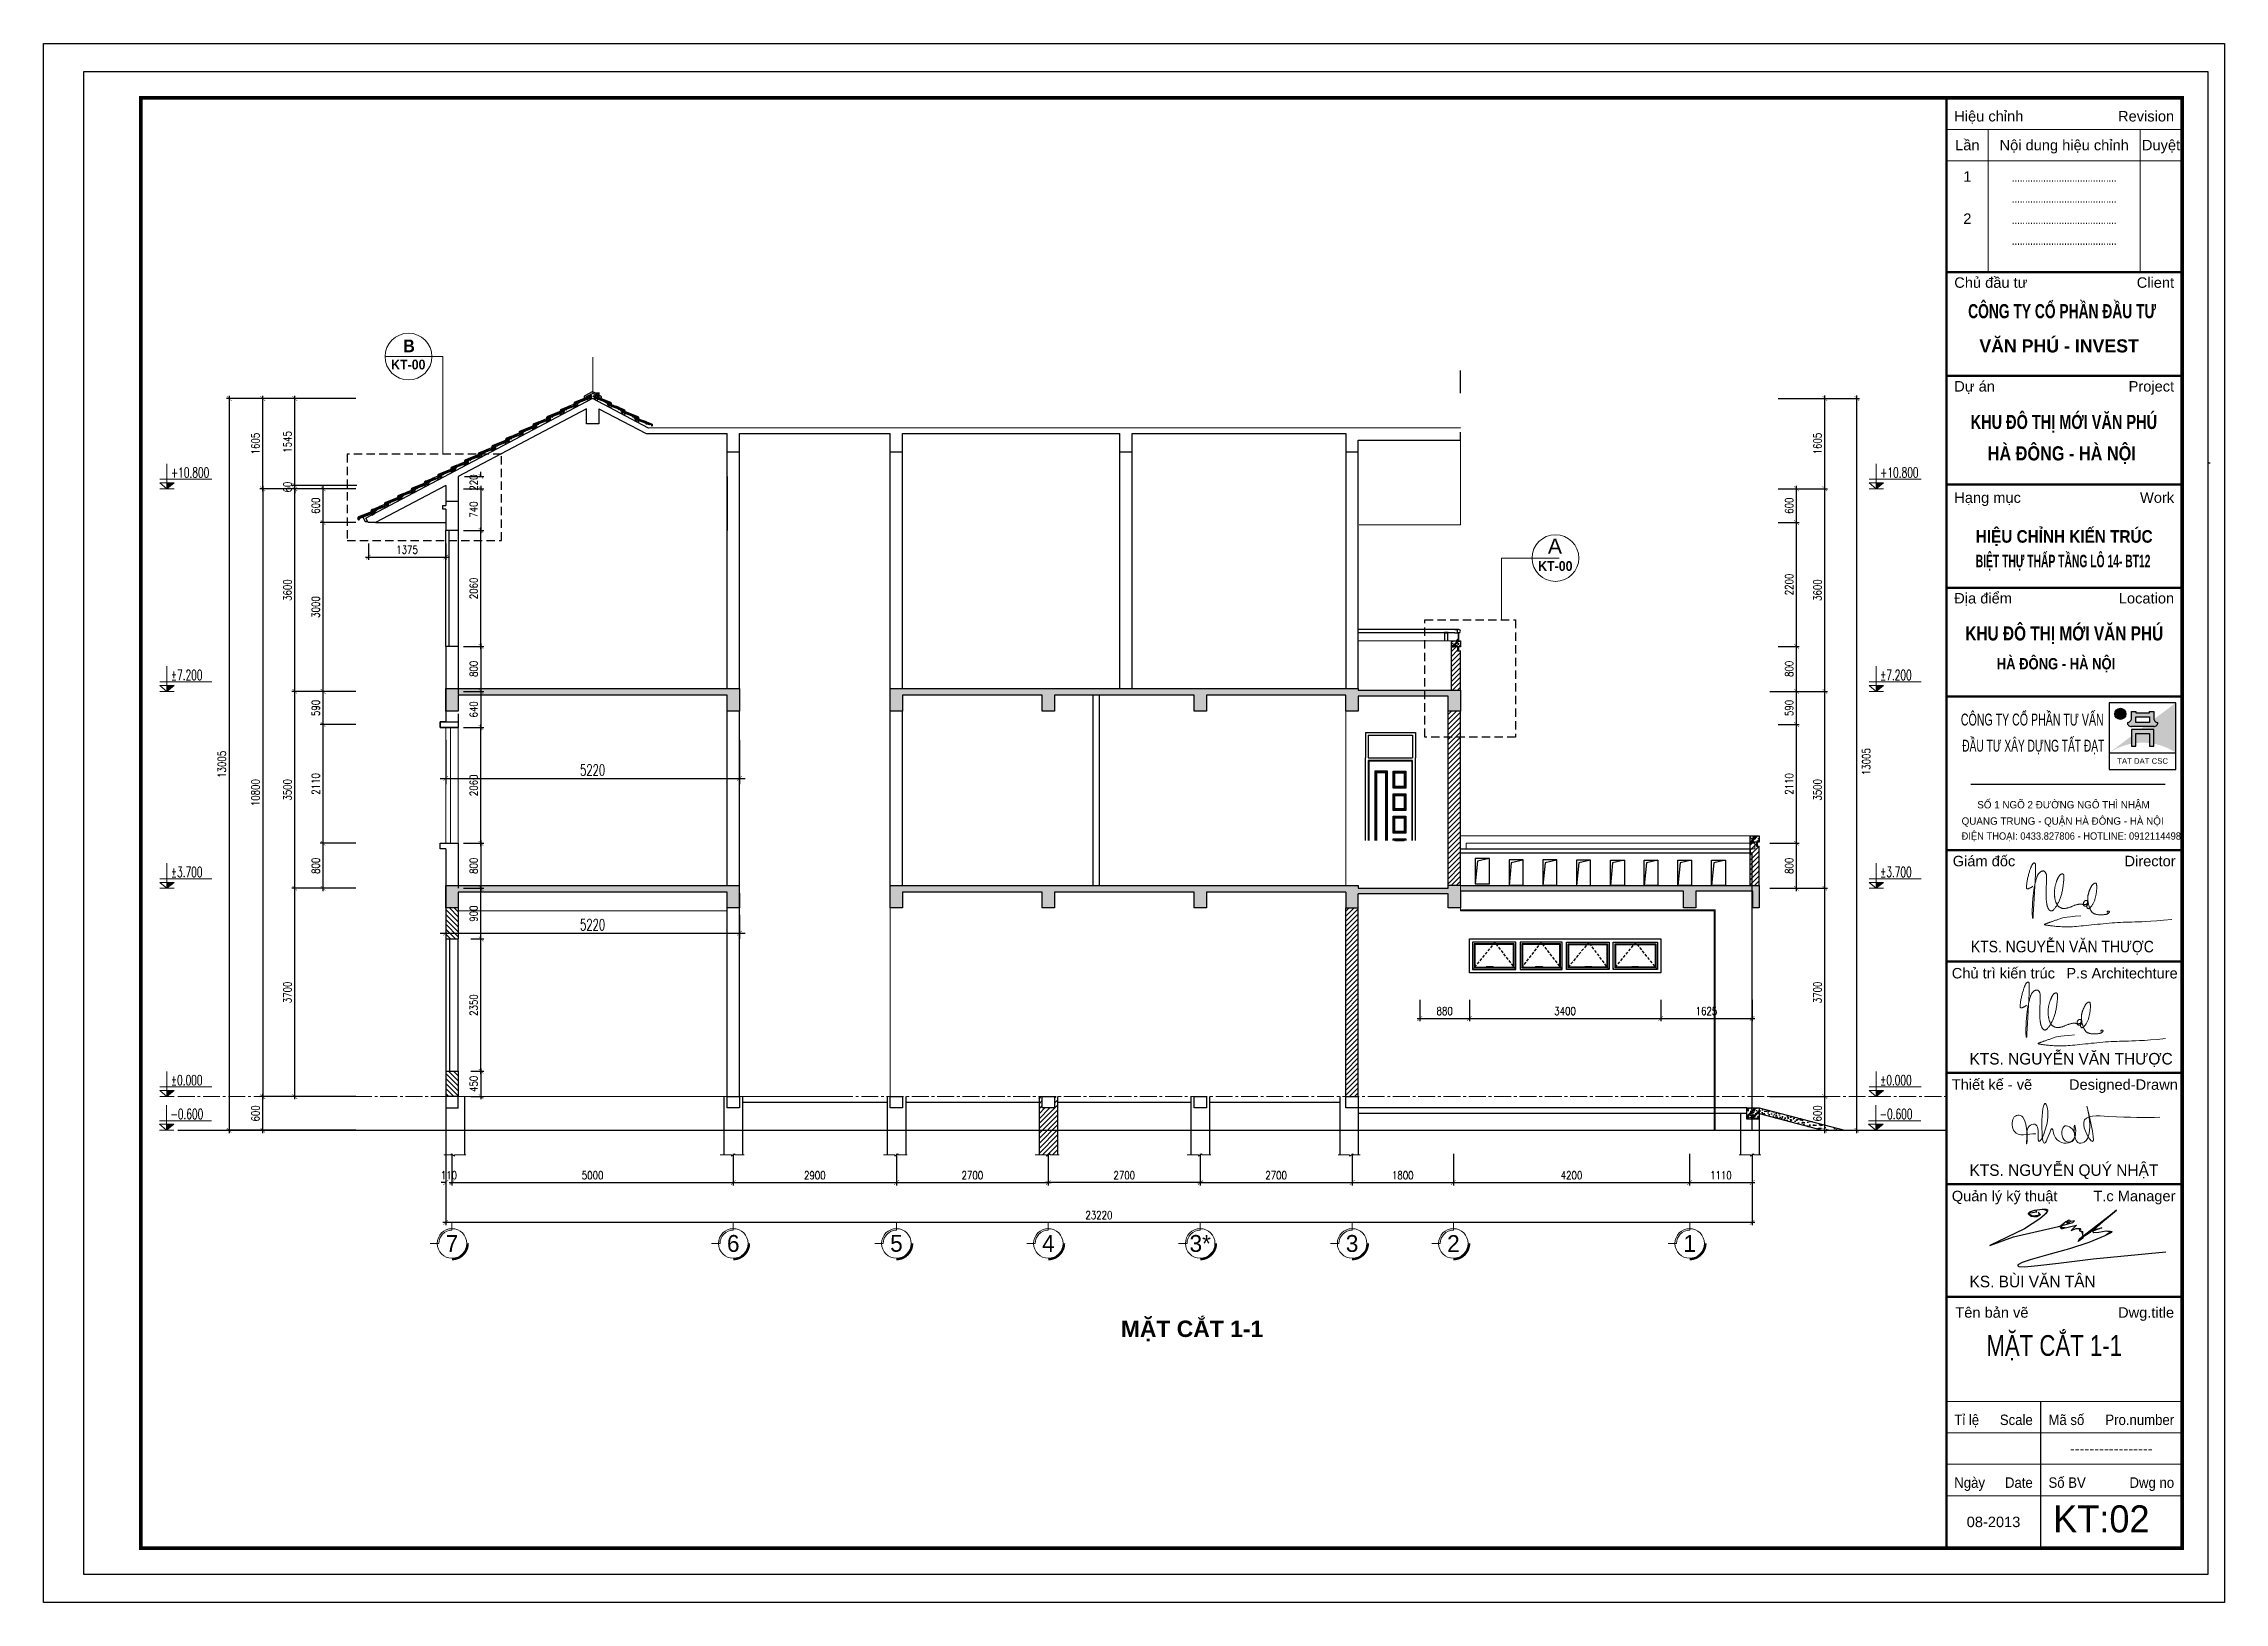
# Model space of a CAD drawing. Header units: millimetres. Extents: x -34806 to 662668, y 63228 to 99452.
# Drawn here: x 477291 to 516054, y 68042 to 95743 of the extents above; entities that cross this region are included whole.
import ezdxf
from ezdxf.enums import TextEntityAlignment as Align

# ---------------------------------------------------------------- set-up
doc = ezdxf.new("R2010")
doc.units = ezdxf.units.MM
doc.header["$LTSCALE"] = 200
doc.header["$MEASUREMENT"] = 0
doc.header["$PDMODE"] = 3
doc.header["$PDSIZE"] = 50
for name, pattern in [('CENTER2', [1.125, 0.75, -0.125, 0.125, -0.125]), ('DASHED2', [0.375, 0.25, -0.125]), ('HIDDEN', [0.375, 0.25, -0.125])]:
    doc.linetypes.add(name, pattern=pattern)
doc.layers.get('0').update_dxf_attribs({"color": 95, "linetype": 'CONTINUOUS'})
doc.layers.get('DEFPOINTS').update_dxf_attribs({"linetype": 'CONTINUOUS'})
for name, color, linetype in [('A_Walls', 1, 'CONTINUOUS'), ('COT', 2, 'CONTINUOUS'), ('DIM', 1, 'CONTINUOUS'), ('KHUNGTEN', 7, 'CONTINUOUS'), ('Net_Manh', 155, 'CONTINUOUS'), ('Net_Thay', 7, 'CONTINUOUS'), ('NOITHAT', 32, 'CONTINUOUS'), ('NT', 39, 'CONTINUOUS'), ('TEXT', 7, 'CONTINUOUS'), ('TEXT2', 6, 'CONTINUOUS'), ('TH', 4, 'CONTINUOUS'), ('TPTA-Virtural', 253, 'CONTINUOUS'), ('TUONG', 2, 'CONTINUOUS'), ('wood', 254, 'CONTINUOUS')]:
    doc.layers.add(name, color=color, linetype=linetype)
for name, color, linetype, lineweight in [('hacth', 251, 'CONTINUOUS', 13), ('hatch', 251, 'CONTINUOUS', 5), ('Interior - Furniture _Pen_No__16', 124, 'CONTINUOUS', 20), ('thay', 7, 'CONTINUOUS', 18), ('tim', 254, 'CENTER2', 9)]:
    doc.layers.add(name, color=color, linetype=linetype, lineweight=lineweight)
doc.styles.add('.VnArial', font='VNARIAL.ttf')
doc.styles.add('Aria H B iso', font='VHARIALB.ttf')
doc.styles.add('Arial iso', font='VNARIAL.ttf')
doc.styles.add('Arial N  iso', font='VNARIALN.ttf')
doc.styles.add('CHU HOA Day', font='VHARIAL.ttf')
doc.styles.add('dam', font='VHAVANB.ttf', dxfattribs={"width": 0.9, "height": 450})
doc.styles.add('NHO', font='VNCC-RMS.SHX', dxfattribs={"width": 0.8})
doc.styles.add('RomanS', font='romans.shx', dxfattribs={"width": 0.8})
doc.styles.add('Scale', font='vnsimli.shx', dxfattribs={"width": 0.65, "bigfont": 'bigfont.shx'})
doc.styles.add('STYLE2', font='VHHELS.ttf')
doc.styles.add('TEXT1', font='VHARIAL.ttf', dxfattribs={"width": 0.85, "height": 200})
doc.styles.add('VNCC-COM', font='VHAVAN.ttf', dxfattribs={"width": 0.8})
doc.styles.add('VNCC-SIM', font='VHAVAN.ttf', dxfattribs={"width": 0.85})
doc.dimstyles.new('D1', dxfattribs={"dimtxt": 140, "dimasz": 80, "dimexe": 50, "dimexo": 0, "dimgap": 60, "dimtad": 1, "dimdec": 0, "dimzin": 0, "dimdsep": 46, "dimtxsty": 'RomanS', "dimblk1": 'ARCHTICK', "dimblk2": 'ARCHTICK', "dimsah": 1, "dimcen": 100, "dimdle": 50, "dimclrt": 7, "dimadec": 0, "dimazin": 0, "dimtfac": 0.005, "dimtdec": 0, "dimtix": 1, "dimtofl": 0, "dimtmove": 2, "dimatfit": 3, "dimldrblk": 'ARCHTICK', "dimfxl": 1, "dimtvp": 0.8, "dimtolj": 1, "dimtzin": 0, "dimarcsym": 0})
doc.dimstyles.new('Scale', dxfattribs={"dimscale": 10, "dimtxt": 2, "dimasz": 0.8, "dimexe": 1, "dimexo": 0, "dimgap": 0.5, "dimtad": 1, "dimdec": 0, "dimzin": 0, "dimdsep": 46, "dimtxsty": 'Scale', "dimblk": 'ARCHTICK', "dimcen": 1, "dimdle": 1, "dimclrd": 8, "dimclre": 251, "dimclrt": 3, "dimadec": 0, "dimazin": 0, "dimtfac": 1, "dimtdec": 0, "dimtix": 1, "dimtmove": 2, "dimatfit": 3, "dimfxl": 1, "dimtolj": 1, "dimtzin": 0, "dimarcsym": 0})
pattern_1 = [(45, (66003.405, -283399.69), (-44.194174, 44.194174), [])]
pattern_2 = [(50, (66003.4, -283399.69), (143.452037, -12.550427), [15, -165]), (355, (66003.4, -283399.69), (-27.750267, 150.438427), [12, -132]), (100.4514, (66015.36, -283400.73), (115.701876, 137.88791), [12.748038, -140.228422]), (46.1842, (66003.4, -283359.69), (213.44821, -33.103803), [22.5, -247.5]), (96.6356, (66021.2, -283362.45), (186.93254, 194.823574), [19.12206, -210.3426]), (351.1842, (66003.4, -283359.69), (186.93239, 194.82372), [18, -198]), (21, (66023.4, -283369.69), (119.38141, -80.523778), [15, -165]), (326, (66023.4, -283369.69), (48.663066, 145.03001), [12, -132]), (71.4514, (66033.35, -283376.4), (168.044526, 64.5061), [12.748038, -140.228422]), (37.5, (66003.405, -283399.69), (2.431971, 66.5787708), [0, -130.4, 0, -134, 0, -132.5]), (7.5, (66003.405, -283399.69), (52.6139075, 78.882342), [0, -76.4, 0, -127.4, 0, -50.5]), (327.5, (65958.805, -283399.69), (106.764487, -4.5109743), [0, -50, 0, -156, 0, -207]), (317.5, (65938.8, -283399.69), (116.637234, 20.020996), [0, -65, 0, -103.6, 0, -147]), (45, (66003.405, -283399.69), (-60.104076, 60.104076), []), (45, (66003.405, -283375.19), (-60.104076, 60.104076), [])]

msp = doc.modelspace()

# ---------------------------------------------------------------- texts
at = {"layer": 'KHUNGTEN', "color": 7, "style": 'Aria H B iso'}
msp.add_text('mÆt c¾t 1-1', height=291.05, dxfattribs=at).set_placement((497703.1, 72758.7), align=Align.CENTER)
at = {"layer": 'TEXT', "linetype": 'Continuous', "style": 'dam'}
for s, p in [('7', (484549.1, 74420.7)), ('6', (489549.1, 74420.7)), ('5', (492449.1, 74420.7)), ('4', (495149.1, 74420.7)), ('3*', (497849.1, 74420.7)), ('3', (500549.1, 74420.7)), ('2', (502349.1, 74420.7)), ('1', (506549.1, 74420.7))]:
    msp.add_text(s, height=300, dxfattribs=at).set_placement(p, align=Align.MIDDLE)
at = {"layer": 'TEXT', "style": 'VNCC-COM', "width": 0.8}
msp.add_text('mÆt c¾t 1-1', height=368.662, dxfattribs=at).set_placement((511823, 72423))
at = {"layer": 'TEXT', "style": 'STYLE2'}
msp.add_text('kt:02', height=480.09, dxfattribs=at).set_placement((513010.8, 69286.5))
at = {"layer": 'TEXT', "linetype": 'Continuous', "style": 'Aria H B iso', "width": 0.9}
for tag, text, height, p in [('B', 'a', 225, (483785.3, 90259)), ('KT-00', 'kt-00', 174.63, (483772.5, 89953)), ('KT-00', 'kt-00', 174.63, (504161.1, 86372.2))]:
    msp.add_attdef(tag, text=text, height=height, dxfattribs=at).set_placement(p, align=Align.CENTER)
at = {"layer": 'TEXT', "style": 'CHU HOA Day', "text_generation_flag": 4}
msp.add_attdef('A', text='a', height=270, rotation=180, dxfattribs=at).set_placement((504154.9, 86678.2), align=Align.CENTER)

# ---------------------------------------------------------------- blocks, each defined once
blk = doc.blocks.new('_ArchTick')
at = {"layer": 'DIM', "color": 150}
blk.add_lwpolyline([(0.5, 0.5, 0.133, 0, 0), (0, 0, 0, 0.133, 0), (-0.5, -0.5, 0.133, 0.133, 0)], format="xyseb", dxfattribs=at)
blk = doc.blocks.new('*D55')
at = {"layer": 'DEFPOINTS', "color": 0}
for p in [(484439, 76013), (507659, 76013), (484439, 74794)]:
    blk.add_point(p, dxfattribs=at)
at = {"layer": 'DIM', "color": 0, "lineweight": -2}
for p, q in [((484439, 76013), (484439, 74744)), ((507659, 76013), (507659, 74744)), ((507709, 74794), (484389, 74794))]:
    blk.add_line(p, q, dxfattribs=at)
at = {"layer": 'DIM', "color": 0, "lineweight": -2, "xscale": 80, "yscale": 80, "zscale": 80, "rotation": 180}
blk.add_blockref('_ArchTick', (484439, 74794), dxfattribs=at)
at = {"layer": 'DIM', "color": 0, "lineweight": -2, "xscale": 80, "yscale": 80, "zscale": 80}
blk.add_blockref('_ArchTick', (507659, 74794), dxfattribs=at)
at = {"layer": 'DIM', "color": 7, "insert": (496049, 74924), "char_height": 140, "attachment_point": 5, "style": 'RomanS'}
blk.add_mtext('\\A1;23220', dxfattribs=at)
blk = doc.blocks.new('*D56')
at = {"layer": 'DEFPOINTS', "color": 0}
for p in [(484439, 76013), (484549, 76013), (484549, 75503)]:
    blk.add_point(p, dxfattribs=at)
at = {"layer": 'DIM', "color": 0, "lineweight": -2}
for p, q in [((484439, 76013), (484439, 75453)), ((484549, 76013), (484549, 75453)), ((484439, 75503), (484359, 75503)), ((484549, 75503), (484629, 75503))]:
    blk.add_line(p, q, dxfattribs=at)
at = {"layer": 'DIM', "color": 0, "lineweight": -2, "xscale": 80, "yscale": 80, "zscale": 80}
blk.add_blockref('_ArchTick', (484439, 75503), dxfattribs=at)
at = {"layer": 'DIM', "color": 0, "lineweight": -2, "xscale": 80, "yscale": 80, "zscale": 80, "rotation": 180}
blk.add_blockref('_ArchTick', (484549, 75503), dxfattribs=at)
at = {"layer": 'DIM', "color": 7, "insert": (484494, 75633), "char_height": 140, "attachment_point": 5, "style": 'RomanS'}
blk.add_mtext('\\A1;110', dxfattribs=at)
blk = doc.blocks.new('*D57')
at = {"layer": 'DEFPOINTS', "color": 0}
for p in [(484549, 76013), (489549, 76013), (489549, 75503)]:
    blk.add_point(p, dxfattribs=at)
at = {"layer": 'DIM', "color": 0, "lineweight": -2}
for p, q in [((484549, 76013), (484549, 75453)), ((489549, 76013), (489549, 75453)), ((484499, 75503), (489599, 75503))]:
    blk.add_line(p, q, dxfattribs=at)
at = {"layer": 'DIM', "color": 0, "lineweight": -2, "xscale": 80, "yscale": 80, "zscale": 80, "rotation": 180}
blk.add_blockref('_ArchTick', (484549, 75503), dxfattribs=at)
at = {"layer": 'DIM', "color": 0, "lineweight": -2, "xscale": 80, "yscale": 80, "zscale": 80}
blk.add_blockref('_ArchTick', (489549, 75503), dxfattribs=at)
at = {"layer": 'DIM', "color": 7, "insert": (487049, 75633), "char_height": 140, "attachment_point": 5, "style": 'RomanS'}
blk.add_mtext('\\A1;5000', dxfattribs=at)
blk = doc.blocks.new('*D58')
at = {"layer": 'DEFPOINTS', "color": 0}
for p in [(489549, 76013), (492449, 76013), (492449, 75503)]:
    blk.add_point(p, dxfattribs=at)
at = {"layer": 'DIM', "color": 0, "lineweight": -2}
for p, q in [((489549, 76013), (489549, 75453)), ((492449, 76013), (492449, 75453)), ((489499, 75503), (492499, 75503))]:
    blk.add_line(p, q, dxfattribs=at)
at = {"layer": 'DIM', "color": 0, "lineweight": -2, "xscale": 80, "yscale": 80, "zscale": 80, "rotation": 180}
blk.add_blockref('_ArchTick', (489549, 75503), dxfattribs=at)
at = {"layer": 'DIM', "color": 0, "lineweight": -2, "xscale": 80, "yscale": 80, "zscale": 80}
blk.add_blockref('_ArchTick', (492449, 75503), dxfattribs=at)
at = {"layer": 'DIM', "color": 7, "insert": (490999, 75633), "char_height": 140, "attachment_point": 5, "style": 'RomanS'}
blk.add_mtext('\\A1;2900', dxfattribs=at)
blk = doc.blocks.new('*D59')
at = {"layer": 'DEFPOINTS', "color": 0}
for p in [(492449, 76013), (495149, 76013), (495149, 75503)]:
    blk.add_point(p, dxfattribs=at)
at = {"layer": 'DIM', "color": 0, "lineweight": -2}
for p, q in [((492449, 76013), (492449, 75453)), ((495149, 76013), (495149, 75453)), ((492399, 75503), (495199, 75503))]:
    blk.add_line(p, q, dxfattribs=at)
at = {"layer": 'DIM', "color": 0, "lineweight": -2, "xscale": 80, "yscale": 80, "zscale": 80, "rotation": 180}
blk.add_blockref('_ArchTick', (492449, 75503), dxfattribs=at)
at = {"layer": 'DIM', "color": 0, "lineweight": -2, "xscale": 80, "yscale": 80, "zscale": 80}
blk.add_blockref('_ArchTick', (495149, 75503), dxfattribs=at)
at = {"layer": 'DIM', "color": 7, "insert": (493799, 75633), "char_height": 140, "attachment_point": 5, "style": 'RomanS'}
blk.add_mtext('\\A1;2700', dxfattribs=at)
blk = doc.blocks.new('*D60')
at = {"layer": 'DEFPOINTS', "color": 0}
for p in [(500549, 76013), (502349, 76013), (502349, 75503)]:
    blk.add_point(p, dxfattribs=at)
at = {"layer": 'DIM', "color": 0, "lineweight": -2}
for p, q in [((500549, 76013), (500549, 75453)), ((502349, 76013), (502349, 75453)), ((500499, 75503), (502399, 75503))]:
    blk.add_line(p, q, dxfattribs=at)
at = {"layer": 'DIM', "color": 0, "lineweight": -2, "xscale": 80, "yscale": 80, "zscale": 80, "rotation": 180}
blk.add_blockref('_ArchTick', (500549, 75503), dxfattribs=at)
at = {"layer": 'DIM', "color": 0, "lineweight": -2, "xscale": 80, "yscale": 80, "zscale": 80}
blk.add_blockref('_ArchTick', (502349, 75503), dxfattribs=at)
at = {"layer": 'DIM', "color": 7, "insert": (501449, 75633), "char_height": 140, "attachment_point": 5, "style": 'RomanS'}
blk.add_mtext('\\A1;1800', dxfattribs=at)
blk = doc.blocks.new('*D61')
at = {"layer": 'DEFPOINTS', "color": 0}
for p in [(502349, 76013), (506549, 76013), (506549, 75503)]:
    blk.add_point(p, dxfattribs=at)
at = {"layer": 'DIM', "color": 0, "lineweight": -2}
for p, q in [((502349, 76013), (502349, 75453)), ((506549, 76013), (506549, 75453)), ((502299, 75503), (506599, 75503))]:
    blk.add_line(p, q, dxfattribs=at)
at = {"layer": 'DIM', "color": 0, "lineweight": -2, "xscale": 80, "yscale": 80, "zscale": 80, "rotation": 180}
blk.add_blockref('_ArchTick', (502349, 75503), dxfattribs=at)
at = {"layer": 'DIM', "color": 0, "lineweight": -2, "xscale": 80, "yscale": 80, "zscale": 80}
blk.add_blockref('_ArchTick', (506549, 75503), dxfattribs=at)
at = {"layer": 'DIM', "color": 7, "insert": (504449, 75633), "char_height": 140, "attachment_point": 5, "style": 'RomanS'}
blk.add_mtext('\\A1;4200', dxfattribs=at)
blk = doc.blocks.new('*D62')
at = {"layer": 'DEFPOINTS', "color": 0}
for p in [(506549, 76013), (507659, 76013), (507659, 75503)]:
    blk.add_point(p, dxfattribs=at)
at = {"layer": 'DIM', "color": 0, "lineweight": -2}
for p, q in [((506549, 76013), (506549, 75453)), ((507659, 76013), (507659, 75453)), ((506499, 75503), (507709, 75503))]:
    blk.add_line(p, q, dxfattribs=at)
at = {"layer": 'DIM', "color": 0, "lineweight": -2, "xscale": 80, "yscale": 80, "zscale": 80, "rotation": 180}
blk.add_blockref('_ArchTick', (506549, 75503), dxfattribs=at)
at = {"layer": 'DIM', "color": 0, "lineweight": -2, "xscale": 80, "yscale": 80, "zscale": 80}
blk.add_blockref('_ArchTick', (507659, 75503), dxfattribs=at)
at = {"layer": 'DIM', "color": 7, "insert": (507104, 75633), "char_height": 140, "attachment_point": 5, "style": 'RomanS'}
blk.add_mtext('\\A1;1110', dxfattribs=at)
blk = doc.blocks.new('tr')
at = {"layer": 'thay', "ltscale": 600}
for p, q in [((0, -200), (0, 0)), ((313, -513), (513, -513))]:
    blk.add_line(p, q, dxfattribs=at)
at = {"layer": 'thay', "color": 150, "ltscale": 600, "const_width": 50}
blk.add_lwpolyline([(-375, -513, 0.414214), (0, -888, 0.414214)], format="xyb", dxfattribs=at)
at = {"layer": 'thay', "ltscale": 600}
blk.add_circle((0, -513), 350, dxfattribs=at)
blk.add_arc((0, -513), 313, 0, 90, dxfattribs=at)
blk = doc.blocks.new('*D63')
at = {"layer": 'DEFPOINTS', "color": 0}
for p in [(495149, 76013), (497849, 76013), (495149, 75503)]:
    blk.add_point(p, dxfattribs=at)
at = {"layer": 'DIM', "color": 0, "lineweight": -2}
for p, q in [((495149, 76013), (495149, 75453)), ((497849, 76013), (497849, 75453)), ((497899, 75503), (495099, 75503))]:
    blk.add_line(p, q, dxfattribs=at)
at = {"layer": 'DIM', "color": 0, "lineweight": -2, "xscale": 80, "yscale": 80, "zscale": 80, "rotation": 180}
blk.add_blockref('_ArchTick', (495149, 75503), dxfattribs=at)
at = {"layer": 'DIM', "color": 0, "lineweight": -2, "xscale": 80, "yscale": 80, "zscale": 80}
blk.add_blockref('_ArchTick', (497849, 75503), dxfattribs=at)
at = {"layer": 'DIM', "color": 7, "insert": (496499, 75633), "char_height": 140, "attachment_point": 5, "style": 'RomanS'}
blk.add_mtext('\\A1;2700', dxfattribs=at)
blk = doc.blocks.new('*D64')
at = {"layer": 'DEFPOINTS', "color": 0}
for p in [(497849, 76013), (500549, 76013), (500549, 75503)]:
    blk.add_point(p, dxfattribs=at)
at = {"layer": 'DIM', "color": 0, "lineweight": -2}
for p, q in [((497849, 76013), (497849, 75453)), ((500549, 76013), (500549, 75453)), ((497799, 75503), (500599, 75503))]:
    blk.add_line(p, q, dxfattribs=at)
at = {"layer": 'DIM', "color": 0, "lineweight": -2, "xscale": 80, "yscale": 80, "zscale": 80, "rotation": 180}
blk.add_blockref('_ArchTick', (497849, 75503), dxfattribs=at)
at = {"layer": 'DIM', "color": 0, "lineweight": -2, "xscale": 80, "yscale": 80, "zscale": 80}
blk.add_blockref('_ArchTick', (500549, 75503), dxfattribs=at)
at = {"layer": 'DIM', "color": 7, "insert": (499199, 75633), "char_height": 140, "attachment_point": 5, "style": 'RomanS'}
blk.add_mtext('\\A1;2700', dxfattribs=at)
blk = doc.blocks.new('*D65')
at = {"layer": 'DEFPOINTS', "color": 0}
for p in [(508125, 89438), (509520, 89438), (507973, 76432)]:
    blk.add_point(p, dxfattribs=at)
at = {"layer": 'DIM', "color": 0, "lineweight": -2}
for p, q in [((508125, 89438), (509570, 89438)), ((509520, 76382), (509520, 89488)), ((507973, 76432), (509570, 76432))]:
    blk.add_line(p, q, dxfattribs=at)
at = {"layer": 'DIM', "color": 0, "lineweight": -2, "xscale": 80, "yscale": 80, "zscale": 80}
for p, rotation in [((509520, 89438), 90), ((509520, 76432), 270)]:
    blk.add_blockref('_ArchTick', p, dxfattribs=dict(at, rotation=rotation))
at = {"layer": 'DIM', "color": 7, "insert": (509688, 82982), "char_height": 140, "attachment_point": 5, "rotation": 90, "style": 'RomanS'}
blk.add_mtext('\\A1;13005', dxfattribs=at)
blk = doc.blocks.new('*D66')
at = {"layer": 'DEFPOINTS', "color": 0}
for p in [(508125, 77032), (508951, 77032), (508125, 76432)]:
    blk.add_point(p, dxfattribs=at)
at = {"layer": 'DIM', "color": 0, "lineweight": -2}
for p, q in [((508125, 77032), (509001, 77032)), ((508951, 76382), (508951, 77082)), ((508125, 76432), (509001, 76432))]:
    blk.add_line(p, q, dxfattribs=at)
at = {"layer": 'DIM', "color": 0, "lineweight": -2, "xscale": 80, "yscale": 80, "zscale": 80}
for p, rotation in [((508951, 77032), 90), ((508951, 76432), 270)]:
    blk.add_blockref('_ArchTick', p, dxfattribs=dict(at, rotation=rotation))
at = {"layer": 'DIM', "color": 7, "insert": (508821, 76732), "char_height": 140, "attachment_point": 5, "rotation": 90, "style": 'RomanS'}
blk.add_mtext('\\A1;600', dxfattribs=at)
blk = doc.blocks.new('*D67')
at = {"layer": 'DEFPOINTS', "color": 0}
for p in [(507973, 80732), (508951, 80732), (507973, 77032)]:
    blk.add_point(p, dxfattribs=at)
at = {"layer": 'DIM', "color": 0, "lineweight": -2}
for p, q in [((507973, 80732), (509001, 80732)), ((508951, 76982), (508951, 80782)), ((507973, 77032), (509001, 77032))]:
    blk.add_line(p, q, dxfattribs=at)
at = {"layer": 'DIM', "color": 0, "lineweight": -2, "xscale": 80, "yscale": 80, "zscale": 80}
for p, rotation in [((508951, 80732), 90), ((508951, 77032), 270)]:
    blk.add_blockref('_ArchTick', p, dxfattribs=dict(at, rotation=rotation))
at = {"layer": 'DIM', "color": 7, "insert": (508821, 78882), "char_height": 140, "attachment_point": 5, "rotation": 90, "style": 'RomanS'}
blk.add_mtext('\\A1;3700', dxfattribs=at)
blk = doc.blocks.new('*D68')
at = {"layer": 'DEFPOINTS', "color": 0}
for p in [(507973, 84232), (508951, 84232), (507973, 80732)]:
    blk.add_point(p, dxfattribs=at)
at = {"layer": 'DIM', "color": 0, "lineweight": -2}
for p, q in [((507973, 84232), (509001, 84232)), ((508951, 80682), (508951, 84282)), ((507973, 80732), (509001, 80732))]:
    blk.add_line(p, q, dxfattribs=at)
at = {"layer": 'DIM', "color": 0, "lineweight": -2, "xscale": 80, "yscale": 80, "zscale": 80}
for p, rotation in [((508951, 84232), 90), ((508951, 80732), 270)]:
    blk.add_blockref('_ArchTick', p, dxfattribs=dict(at, rotation=rotation))
at = {"layer": 'DIM', "color": 7, "insert": (508821, 82482), "char_height": 140, "attachment_point": 5, "rotation": 90, "style": 'RomanS'}
blk.add_mtext('\\A1;3500', dxfattribs=at)
blk = doc.blocks.new('*D69')
at = {"layer": 'DEFPOINTS', "color": 0}
for p in [(508125, 87832), (508951, 87832), (507973, 84232)]:
    blk.add_point(p, dxfattribs=at)
at = {"layer": 'DIM', "color": 0, "lineweight": -2}
for p, q in [((508125, 87832), (509001, 87832)), ((508951, 84182), (508951, 87882)), ((507973, 84232), (509001, 84232))]:
    blk.add_line(p, q, dxfattribs=at)
at = {"layer": 'DIM', "color": 0, "lineweight": -2, "xscale": 80, "yscale": 80, "zscale": 80}
for p, rotation in [((508951, 87832), 90), ((508951, 84232), 270)]:
    blk.add_blockref('_ArchTick', p, dxfattribs=dict(at, rotation=rotation))
at = {"layer": 'DIM', "color": 7, "insert": (508821, 86032), "char_height": 140, "attachment_point": 5, "rotation": 90, "style": 'RomanS'}
blk.add_mtext('\\A1;3600', dxfattribs=at)
blk = doc.blocks.new('*D70')
at = {"layer": 'DEFPOINTS', "color": 0}
for p in [(508125, 89438), (508951, 89438), (508125, 87832)]:
    blk.add_point(p, dxfattribs=at)
at = {"layer": 'DIM', "color": 0, "lineweight": -2}
for p, q in [((508125, 89438), (509001, 89438)), ((508951, 87782), (508951, 89488)), ((508125, 87832), (509001, 87832))]:
    blk.add_line(p, q, dxfattribs=at)
at = {"layer": 'DIM', "color": 0, "lineweight": -2, "xscale": 80, "yscale": 80, "zscale": 80}
for p, rotation in [((508951, 89438), 90), ((508951, 87832), 270)]:
    blk.add_blockref('_ArchTick', p, dxfattribs=dict(at, rotation=rotation))
at = {"layer": 'DIM', "color": 7, "insert": (508821, 88635), "char_height": 140, "attachment_point": 5, "rotation": 90, "style": 'RomanS'}
blk.add_mtext('\\A1;1605', dxfattribs=at)
blk = doc.blocks.new('*D71')
at = {"layer": 'DEFPOINTS', "color": 0}
for p in [(507973, 81532), (508448, 81532), (507973, 80732)]:
    blk.add_point(p, dxfattribs=at)
at = {"layer": 'DIM', "color": 0, "lineweight": -2}
for p, q in [((507973, 81532), (508498, 81532)), ((508448, 80682), (508448, 81582)), ((507973, 80732), (508498, 80732))]:
    blk.add_line(p, q, dxfattribs=at)
at = {"layer": 'DIM', "color": 0, "lineweight": -2, "xscale": 80, "yscale": 80, "zscale": 80}
for p, rotation in [((508448, 81532), 90), ((508448, 80732), 270)]:
    blk.add_blockref('_ArchTick', p, dxfattribs=dict(at, rotation=rotation))
at = {"layer": 'DIM', "color": 7, "insert": (508318, 81132), "char_height": 140, "attachment_point": 5, "rotation": 90, "style": 'RomanS'}
blk.add_mtext('\\A1;800', dxfattribs=at)
blk = doc.blocks.new('*D72')
at = {"layer": 'DEFPOINTS', "color": 0}
for p in [(508125, 83642), (508448, 83642), (508125, 81532)]:
    blk.add_point(p, dxfattribs=at)
at = {"layer": 'DIM', "color": 0, "lineweight": -2}
for p, q in [((508125, 83642), (508498, 83642)), ((508448, 81482), (508448, 83692)), ((508125, 81532), (508498, 81532))]:
    blk.add_line(p, q, dxfattribs=at)
at = {"layer": 'DIM', "color": 0, "lineweight": -2, "xscale": 80, "yscale": 80, "zscale": 80}
for p, rotation in [((508448, 83642), 90), ((508448, 81532), 270)]:
    blk.add_blockref('_ArchTick', p, dxfattribs=dict(at, rotation=rotation))
at = {"layer": 'DIM', "color": 7, "insert": (508318, 82587), "char_height": 140, "attachment_point": 5, "rotation": 90, "style": 'RomanS'}
blk.add_mtext('\\A1;2110', dxfattribs=at)
blk = doc.blocks.new('*D73')
at = {"layer": 'DEFPOINTS', "color": 0}
for p in [(508125, 84232), (508448, 84232), (508125, 83642)]:
    blk.add_point(p, dxfattribs=at)
at = {"layer": 'DIM', "color": 0, "lineweight": -2}
for p, q in [((508125, 84232), (508498, 84232)), ((508448, 83592), (508448, 84282)), ((508125, 83642), (508498, 83642))]:
    blk.add_line(p, q, dxfattribs=at)
at = {"layer": 'DIM', "color": 0, "lineweight": -2, "xscale": 80, "yscale": 80, "zscale": 80}
for p, rotation in [((508448, 84232), 90), ((508448, 83642), 270)]:
    blk.add_blockref('_ArchTick', p, dxfattribs=dict(at, rotation=rotation))
at = {"layer": 'DIM', "color": 7, "insert": (508318, 83937), "char_height": 140, "attachment_point": 5, "rotation": 90, "style": 'RomanS'}
blk.add_mtext('\\A1;590', dxfattribs=at)
blk = doc.blocks.new('*D74')
at = {"layer": 'DEFPOINTS', "color": 0}
for p in [(508125, 85032), (508448, 85032), (508125, 84232)]:
    blk.add_point(p, dxfattribs=at)
at = {"layer": 'DIM', "color": 0, "lineweight": -2}
for p, q in [((508125, 85032), (508498, 85032)), ((508448, 84182), (508448, 85082)), ((508125, 84232), (508498, 84232))]:
    blk.add_line(p, q, dxfattribs=at)
at = {"layer": 'DIM', "color": 0, "lineweight": -2, "xscale": 80, "yscale": 80, "zscale": 80}
for p, rotation in [((508448, 85032), 90), ((508448, 84232), 270)]:
    blk.add_blockref('_ArchTick', p, dxfattribs=dict(at, rotation=rotation))
at = {"layer": 'DIM', "color": 7, "insert": (508318, 84632), "char_height": 140, "attachment_point": 5, "rotation": 90, "style": 'RomanS'}
blk.add_mtext('\\A1;800', dxfattribs=at)
blk = doc.blocks.new('*D75')
at = {"layer": 'DEFPOINTS', "color": 0}
for p in [(508125, 87232), (508448, 87232), (508125, 85032)]:
    blk.add_point(p, dxfattribs=at)
at = {"layer": 'DIM', "color": 0, "lineweight": -2}
for p, q in [((508125, 87232), (508498, 87232)), ((508448, 84982), (508448, 87282)), ((508125, 85032), (508498, 85032))]:
    blk.add_line(p, q, dxfattribs=at)
at = {"layer": 'DIM', "color": 0, "lineweight": -2, "xscale": 80, "yscale": 80, "zscale": 80}
for p, rotation in [((508448, 87232), 90), ((508448, 85032), 270)]:
    blk.add_blockref('_ArchTick', p, dxfattribs=dict(at, rotation=rotation))
at = {"layer": 'DIM', "color": 7, "insert": (508318, 86132), "char_height": 140, "attachment_point": 5, "rotation": 90, "style": 'RomanS'}
blk.add_mtext('\\A1;2200', dxfattribs=at)
blk = doc.blocks.new('cao do')
at = {"layer": 'thay'}
for p, q in [((0, 445), (0, 0)), ((798, 170), (-128, 170)), ((0, 0), (-128, 106)), ((128, 106), (-128, 106)), ((0, 0), (128, 106))]:
    blk.add_line(p, q, dxfattribs=at)
at = {"layer": 'thay', "ltscale": 600}
blk.add_line((128, 0), (-128, 0), dxfattribs=at)
at = {"layer": 'thay', "color": 150, "ltscale": 600}
blk.add_solid([(0, 0), (0, 106), (128, 106)], dxfattribs=at)
at = {"layer": 'TEXT', "style": 'Arial N  iso'}
blk.add_attdef('%%P0.000', text='', height=200, dxfattribs=at).set_placement((70, 290), align=Align.MIDDLE_LEFT)
blk = doc.blocks.new('*D76')
at = {"layer": 'DEFPOINTS', "color": 0}
for p in [(508125, 87832), (508448, 87832), (508125, 87232)]:
    blk.add_point(p, dxfattribs=at)
at = {"layer": 'DIM', "color": 0, "lineweight": -2}
for p, q in [((508125, 87832), (508498, 87832)), ((508448, 87182), (508448, 87882)), ((508125, 87232), (508498, 87232))]:
    blk.add_line(p, q, dxfattribs=at)
at = {"layer": 'DIM', "color": 0, "lineweight": -2, "xscale": 80, "yscale": 80, "zscale": 80}
for p, rotation in [((508448, 87832), 90), ((508448, 87232), 270)]:
    blk.add_blockref('_ArchTick', p, dxfattribs=dict(at, rotation=rotation))
at = {"layer": 'DIM', "color": 7, "insert": (508318, 87532), "char_height": 140, "attachment_point": 5, "rotation": 90, "style": 'RomanS'}
blk.add_mtext('\\A1;600', dxfattribs=at)
blk = doc.blocks.new('tn')
at = {"layer": 'wood', "ltscale": 0.5}
for p, q in [((65304, -42411), (65304, -42423)), ((65304, -42423), (65305, -42426)), ((65305, -42427), (65305, -42482)), ((65316, -42423), (65314, -42426)), ((65314, -42427), (65314, -42482)), ((65316, -42411), (65316, -42423))]:
    blk.add_line(p, q, dxfattribs=at)
for points in [[(65300, -42367), (65300, -42457)], [(65319, -42417), (65319, -42367)], [(65319, -42457), (65319, -42417)]]:
    blk.add_lwpolyline(points, dxfattribs=at)
blk.add_circle((65310, -42411), 1.75, dxfattribs=at)
for centre, radius, start, end in [((65310, -42367), 9.61, 0, 180), ((65310, -42457), 9.61, 180, 243.1549), ((65310, -42411), 8.28, 318.259, 221.741), ((65310, -42411), 8.28, 48.259, 221.741), ((65310, -42411), 6.18, 0, 180), ((65305, -42423), 1.2, 180, 207.1927), ((65304, -42427), 1.2, 0, 27.1927), ((65310, -42482), 4.34, 180, 0), ((65315, -42427), 1.2, 152.8073, 180), ((65310, -42457), 9.61, 296.8451, 0), ((65315, -42423), 1.2, 332.8073, 0)]:
    blk.add_arc(centre, radius, start, end, dxfattribs=at)
blk = doc.blocks.new('*D50')
at = {"layer": 'DEFPOINTS', "color": 0}
for p in [(501754, 78749), (502634, 78749), (502634, 78420)]:
    blk.add_point(p, dxfattribs=at)
at = {"layer": 'DIM', "color": 0, "lineweight": -2}
for p, q in [((501754, 78749), (501754, 78370)), ((502634, 78749), (502634, 78370)), ((501704, 78420), (502684, 78420))]:
    blk.add_line(p, q, dxfattribs=at)
at = {"layer": 'DIM', "color": 0, "lineweight": -2, "xscale": 80, "yscale": 80, "zscale": 80, "rotation": 180}
blk.add_blockref('_ArchTick', (501754, 78420), dxfattribs=at)
at = {"layer": 'DIM', "color": 0, "lineweight": -2, "xscale": 80, "yscale": 80, "zscale": 80}
blk.add_blockref('_ArchTick', (502634, 78420), dxfattribs=at)
at = {"layer": 'DIM', "color": 7, "insert": (502194, 78550), "char_height": 140, "attachment_point": 5, "style": 'RomanS'}
blk.add_mtext('\\A1;880', dxfattribs=at)
blk = doc.blocks.new('*D51')
at = {"layer": 'DEFPOINTS', "color": 0}
for p in [(502634, 78749), (506034, 78749), (506034, 78420)]:
    blk.add_point(p, dxfattribs=at)
at = {"layer": 'DIM', "color": 0, "lineweight": -2}
for p, q in [((502634, 78749), (502634, 78370)), ((506034, 78749), (506034, 78370)), ((502584, 78420), (506084, 78420))]:
    blk.add_line(p, q, dxfattribs=at)
at = {"layer": 'DIM', "color": 0, "lineweight": -2, "xscale": 80, "yscale": 80, "zscale": 80, "rotation": 180}
blk.add_blockref('_ArchTick', (502634, 78420), dxfattribs=at)
at = {"layer": 'DIM', "color": 0, "lineweight": -2, "xscale": 80, "yscale": 80, "zscale": 80}
blk.add_blockref('_ArchTick', (506034, 78420), dxfattribs=at)
at = {"layer": 'DIM', "color": 7, "insert": (504334, 78550), "char_height": 140, "attachment_point": 5, "style": 'RomanS'}
blk.add_mtext('\\A1;3400', dxfattribs=at)
blk = doc.blocks.new('*D52')
at = {"layer": 'DEFPOINTS', "color": 0}
for p in [(506034, 78749), (507659, 78749), (507659, 78420)]:
    blk.add_point(p, dxfattribs=at)
at = {"layer": 'DIM', "color": 0, "lineweight": -2}
for p, q in [((506034, 78749), (506034, 78370)), ((507659, 78749), (507659, 78370)), ((505984, 78420), (507709, 78420))]:
    blk.add_line(p, q, dxfattribs=at)
at = {"layer": 'DIM', "color": 0, "lineweight": -2, "xscale": 80, "yscale": 80, "zscale": 80, "rotation": 180}
blk.add_blockref('_ArchTick', (506034, 78420), dxfattribs=at)
at = {"layer": 'DIM', "color": 0, "lineweight": -2, "xscale": 80, "yscale": 80, "zscale": 80}
blk.add_blockref('_ArchTick', (507659, 78420), dxfattribs=at)
at = {"layer": 'DIM', "color": 7, "insert": (506847, 78550), "char_height": 140, "attachment_point": 5, "style": 'RomanS'}
blk.add_mtext('\\A1;1625', dxfattribs=at)
blk = doc.blocks.new('ngoi-tay')
at = {"color": 34}
for p, q in [((-74003, 12406), (-74092, 12370)), ((-74001, 12374), (-73904, 12412)), ((-73862, 12467), (-73863, 12467)), ((-73857, 12451), (-73863, 12467)), ((-73856, 12451), (-73862, 12467)), ((-73856, 12451), (-73859, 12484)), ((-73856, 12451), (-73857, 12451)), ((-73857, 12451), (-73855, 12446)), ((-73851, 12445), (-73847, 12446)), ((-73621, 12589), (-73849, 12499)), ((-73846, 12449), (-73849, 12485)), ((-73580, 12594), (-73845, 12490)), ((-73583, 12588), (-73845, 12485)), ((-73826, 12476), (-73581, 12573)), ((-73597, 12599), (-73609, 12595)), ((-73603, 12594), (-73551, 12614)), ((-73567, 12580), (-73560, 12583)), ((-73546, 12602), (-73551, 12614)), ((-74060, 12365), (-74013, 12384))]:
    blk.add_line(p, q, dxfattribs=at)
at = {"color": 9}
blk.add_line((-73903, 12424), (-73819, 12457), dxfattribs=at)
for points in [[(-74014, 12380), (-74003, 12406), (-73966, 12420, -0.162278), (-73903, 12424, -3.222119)], [(-73990, 12400), (-73962, 12411, -0.176175), (-73904, 12412), (-73811, 12449, -0.414214), (-73810, 12452), (-73802, 12455, -0.327197), (-73788, 12474), (-73791, 12481), (-73792, 12481), (-73795, 12488), (-73798, 12486, 0.414214), (-73801, 12480, -1), (-73806, 12478, 0.783018), (-73815, 12477), (-73819, 12457)], [(-74056, 12363, 0.03122), (-74078, 12371, 0.652394), (-74105, 12339), (-74106, 12338), (-74104, 12334, -0.414214), (-74102, 12333, 0.414214), (-74100, 12332), (-74095, 12334, 0.414214), (-74094, 12336), (-74097, 12345, -0.58715), (-74080, 12361, -0.037186), (-74057, 12352), (-74015, 12368, -0.414214), (-74009, 12366, 0.414214), (-74002, 12363, 0.414214), (-74000, 12369, -0.162278), (-74000, 12385), (-73998, 12392, -0.162278), (-73990, 12400)]]:
    blk.add_lwpolyline(points, format="xyb", dxfattribs=at)
at = {"color": 34}
for points in [[(-73864, 12460), (-73966, 12420)], [(-73868, 12459), (-73864, 12439)], [(-73798, 12486), (-73828, 12474)], [(-73552, 12616), (-73602, 12597)], [(-73597, 12599), (-73571, 12610)], [(-73570, 12609), (-73566, 12600), (-73580, 12594), (-73583, 12588)]]:
    blk.add_lwpolyline(points, dxfattribs=at)
at = {"color": 9}
for points in [[(-73858, 12398), (-73869, 12420), (-73825, 12443), (-73813, 12421)], [(-73615, 12526), (-73626, 12548), (-73582, 12572), (-73570, 12550)]]:
    blk.add_lwpolyline(points, close=True, dxfattribs=at)
at = {"color": 34}
for points in [[(-73855, 12495), (-73603, 12594, 0.414214), (-73602, 12595, -0.414214), (-73602, 12597)], [(-73847, 12446), (-73834, 12451, 0.306678), (-73831, 12456), (-73829, 12472, -0.306678), (-73826, 12476)], [(-73846, 12449, -0.25674), (-73829, 12470)], [(-73802, 12455), (-73800, 12449, -0.414214), (-73802, 12445), (-73816, 12440, -0.300021), (-73819, 12440), (-73823, 12444)], [(-73571, 12610), (-73597, 12599, 1)], [(-73560, 12583), (-73558, 12577, -0.414214), (-73559, 12573), (-73573, 12568, -0.300021), (-73577, 12569), (-73581, 12573)], [(-73568, 12577), (-73569, 12572, -0.31059), (-73571, 12569, -1.592487)]]:
    blk.add_lwpolyline(points, format="xyb", dxfattribs=at)
at = {"color": 9}
blk.add_lwpolyline([(-74014, 12380), (-74056, 12363)], dxfattribs=at)
at = {"color": 34}
for centre, radius, start, end in [((-73842, 12477), 23, 114.3308, 206.1105), ((-73844, 12485), 15, 111.4771, 186.7336), ((-73855, 12445), 1, 21.4771, 111.4771), ((-73852, 12446), 2, 201.4771, 291.4771), ((-73844, 12485), 5, 111.4771, 186.7336), ((-73843, 12480), 5, 111.4771, 186.7336), ((-73848, 12448), 2, 291.4771, 21.4771), ((-73771, 12492), 5, 21.4771, 111.4771), ((-73762, 12496), 5, 201.4771, 291.4771), ((-73762, 12496), 5, 291.4771, 21.4771), ((-73734, 12507), 25, 189.9402, 201.4771), ((-73567, 12578), 2, 111.4771, 201.4771), ((-73540, 12583), 20.2, 108.2652, 180.7368)]:
    blk.add_arc(centre, radius, start, end, dxfattribs=at)
blk = doc.blocks.new('*D26')
at = {"layer": 'DEFPOINTS', "color": 0}
for p in [(481186, 77032), (482840, 77032), (482840, 76432)]:
    blk.add_point(p, dxfattribs=at)
at = {"layer": 'DIM', "color": 0, "lineweight": -2}
for p, q in [((482840, 77032), (481136, 77032)), ((481186, 76382), (481186, 77082)), ((482840, 76432), (481136, 76432))]:
    blk.add_line(p, q, dxfattribs=at)
at = {"layer": 'DIM', "color": 0, "lineweight": -2, "xscale": 80, "yscale": 80, "zscale": 80}
for p, rotation in [((481186, 77032), 90), ((481186, 76432), 270)]:
    blk.add_blockref('_ArchTick', p, dxfattribs=dict(at, rotation=rotation))
at = {"layer": 'DIM', "color": 7, "insert": (481056, 76732), "char_height": 140, "attachment_point": 5, "rotation": 90, "style": 'RomanS'}
blk.add_mtext('\\A1;600', dxfattribs=at)
blk = doc.blocks.new('*D27')
at = {"layer": 'DEFPOINTS', "color": 0}
for p in [(481755, 80732), (482840, 80732), (482840, 77032)]:
    blk.add_point(p, dxfattribs=at)
at = {"layer": 'DIM', "color": 0, "lineweight": -2}
for p, q in [((482840, 80732), (481705, 80732)), ((481755, 76982), (481755, 80782)), ((482840, 77032), (481705, 77032))]:
    blk.add_line(p, q, dxfattribs=at)
at = {"layer": 'DIM', "color": 0, "lineweight": -2, "xscale": 80, "yscale": 80, "zscale": 80}
for p, rotation in [((481755, 80732), 90), ((481755, 77032), 270)]:
    blk.add_blockref('_ArchTick', p, dxfattribs=dict(at, rotation=rotation))
at = {"layer": 'DIM', "color": 7, "insert": (481625, 78882), "char_height": 140, "attachment_point": 5, "rotation": 90, "style": 'RomanS'}
blk.add_mtext('\\A1;3700', dxfattribs=at)
blk = doc.blocks.new('*D28')
at = {"layer": 'DEFPOINTS', "color": 0}
for p in [(481755, 84232), (482840, 84232), (482840, 80732)]:
    blk.add_point(p, dxfattribs=at)
at = {"layer": 'DIM', "color": 0, "lineweight": -2}
for p, q in [((482840, 84232), (481705, 84232)), ((481755, 80682), (481755, 84282)), ((482840, 80732), (481705, 80732))]:
    blk.add_line(p, q, dxfattribs=at)
at = {"layer": 'DIM', "color": 0, "lineweight": -2, "xscale": 80, "yscale": 80, "zscale": 80}
for p, rotation in [((481755, 84232), 90), ((481755, 80732), 270)]:
    blk.add_blockref('_ArchTick', p, dxfattribs=dict(at, rotation=rotation))
at = {"layer": 'DIM', "color": 7, "insert": (481625, 82482), "char_height": 140, "attachment_point": 5, "rotation": 90, "style": 'RomanS'}
blk.add_mtext('\\A1;3500', dxfattribs=at)
blk = doc.blocks.new('*D29')
at = {"layer": 'DEFPOINTS', "color": 0}
for p in [(481755, 87832), (482840, 87832), (482840, 84232)]:
    blk.add_point(p, dxfattribs=at)
at = {"layer": 'DIM', "color": 0, "lineweight": -2}
for p, q in [((482840, 87832), (481705, 87832)), ((481755, 84182), (481755, 87882)), ((482840, 84232), (481705, 84232))]:
    blk.add_line(p, q, dxfattribs=at)
at = {"layer": 'DIM', "color": 0, "lineweight": -2, "xscale": 80, "yscale": 80, "zscale": 80}
for p, rotation in [((481755, 87832), 90), ((481755, 84232), 270)]:
    blk.add_blockref('_ArchTick', p, dxfattribs=dict(at, rotation=rotation))
at = {"layer": 'DIM', "color": 7, "insert": (481625, 86032), "char_height": 140, "attachment_point": 5, "rotation": 90, "style": 'RomanS'}
blk.add_mtext('\\A1;3600', dxfattribs=at)
blk = doc.blocks.new('*D30')
at = {"layer": 'DEFPOINTS', "color": 0}
for p in [(481186, 89437), (482840, 89437), (482840, 87832)]:
    blk.add_point(p, dxfattribs=at)
at = {"layer": 'DIM', "color": 0, "lineweight": -2}
for p, q in [((482840, 89437), (481136, 89437)), ((481186, 87782), (481186, 89487)), ((482840, 87832), (481136, 87832))]:
    blk.add_line(p, q, dxfattribs=at)
at = {"layer": 'DIM', "color": 0, "lineweight": -2, "xscale": 80, "yscale": 80, "zscale": 80}
for p, rotation in [((481186, 89437), 90), ((481186, 87832), 270)]:
    blk.add_blockref('_ArchTick', p, dxfattribs=dict(at, rotation=rotation))
at = {"layer": 'DIM', "color": 7, "insert": (481056, 88635), "char_height": 140, "attachment_point": 5, "rotation": 90, "style": 'RomanS'}
blk.add_mtext('\\A1;1605', dxfattribs=at)
blk = doc.blocks.new('*D31')
at = {"layer": 'DEFPOINTS', "color": 0}
for p in [(482258, 81532), (482840, 81532), (482840, 80732)]:
    blk.add_point(p, dxfattribs=at)
at = {"layer": 'DIM', "color": 0, "lineweight": -2}
for p, q in [((482840, 81532), (482208, 81532)), ((482258, 80682), (482258, 81582)), ((482840, 80732), (482208, 80732))]:
    blk.add_line(p, q, dxfattribs=at)
at = {"layer": 'DIM', "color": 0, "lineweight": -2, "xscale": 80, "yscale": 80, "zscale": 80}
for p, rotation in [((482258, 81532), 90), ((482258, 80732), 270)]:
    blk.add_blockref('_ArchTick', p, dxfattribs=dict(at, rotation=rotation))
at = {"layer": 'DIM', "color": 7, "insert": (482128, 81132), "char_height": 140, "attachment_point": 5, "rotation": 90, "style": 'RomanS'}
blk.add_mtext('\\A1;800', dxfattribs=at)
blk = doc.blocks.new('*D32')
at = {"layer": 'DEFPOINTS', "color": 0}
for p in [(482258, 83642), (482840, 83642), (482840, 81532)]:
    blk.add_point(p, dxfattribs=at)
at = {"layer": 'DIM', "color": 0, "lineweight": -2}
for p, q in [((482840, 83642), (482208, 83642)), ((482258, 81482), (482258, 83692)), ((482840, 81532), (482208, 81532))]:
    blk.add_line(p, q, dxfattribs=at)
at = {"layer": 'DIM', "color": 0, "lineweight": -2, "xscale": 80, "yscale": 80, "zscale": 80}
for p, rotation in [((482258, 83642), 90), ((482258, 81532), 270)]:
    blk.add_blockref('_ArchTick', p, dxfattribs=dict(at, rotation=rotation))
at = {"layer": 'DIM', "color": 7, "insert": (482128, 82587), "char_height": 140, "attachment_point": 5, "rotation": 90, "style": 'RomanS'}
blk.add_mtext('\\A1;2110', dxfattribs=at)
blk = doc.blocks.new('*D33')
at = {"layer": 'DEFPOINTS', "color": 0}
for p in [(482258, 87232), (482840, 87232), (482840, 84231)]:
    blk.add_point(p, dxfattribs=at)
at = {"layer": 'DIM', "color": 0, "lineweight": -2}
for p, q in [((482840, 87232), (482208, 87232)), ((482258, 84181), (482258, 87282)), ((482840, 84231), (482208, 84231))]:
    blk.add_line(p, q, dxfattribs=at)
at = {"layer": 'DIM', "color": 0, "lineweight": -2, "xscale": 80, "yscale": 80, "zscale": 80}
for p, rotation in [((482258, 87232), 90), ((482258, 84231), 270)]:
    blk.add_blockref('_ArchTick', p, dxfattribs=dict(at, rotation=rotation))
at = {"layer": 'DIM', "color": 7, "insert": (482128, 85731), "char_height": 140, "attachment_point": 5, "rotation": 90, "style": 'RomanS'}
blk.add_mtext('\\A1;3000', dxfattribs=at)
blk = doc.blocks.new('*D34')
at = {"layer": 'DEFPOINTS', "color": 0}
for p in [(482840, 89437), (480589, 76432), (482840, 76432)]:
    blk.add_point(p, dxfattribs=at)
at = {"layer": 'DIM', "color": 0, "lineweight": -2}
for p, q in [((482840, 89437), (480539, 89437)), ((480589, 89487), (480589, 76382)), ((482840, 76432), (480539, 76432))]:
    blk.add_line(p, q, dxfattribs=at)
at = {"layer": 'DIM', "color": 0, "lineweight": -2, "xscale": 80, "yscale": 80, "zscale": 80}
for p, rotation in [((480589, 89437), 90), ((480589, 76432), 270)]:
    blk.add_blockref('_ArchTick', p, dxfattribs=dict(at, rotation=rotation))
at = {"layer": 'DIM', "color": 7, "insert": (480459, 82935), "char_height": 140, "attachment_point": 5, "rotation": 90, "style": 'RomanS'}
blk.add_mtext('\\A1;13005', dxfattribs=at)
blk = doc.blocks.new('*D35')
at = {"layer": 'DEFPOINTS', "color": 0}
for p in [(482258, 87832), (482840, 87832), (482840, 87232)]:
    blk.add_point(p, dxfattribs=at)
at = {"layer": 'DIM', "color": 0, "lineweight": -2}
for p, q in [((482840, 87832), (482208, 87832)), ((482258, 87182), (482258, 87882)), ((482840, 87232), (482208, 87232))]:
    blk.add_line(p, q, dxfattribs=at)
at = {"layer": 'DIM', "color": 0, "lineweight": -2, "xscale": 80, "yscale": 80, "zscale": 80}
for p, rotation in [((482258, 87832), 90), ((482258, 87232), 270)]:
    blk.add_blockref('_ArchTick', p, dxfattribs=dict(at, rotation=rotation))
at = {"layer": 'DIM', "color": 7, "insert": (482128, 87532), "char_height": 140, "attachment_point": 5, "rotation": 90, "style": 'RomanS'}
blk.add_mtext('\\A1;600', dxfattribs=at)
blk = doc.blocks.new('*D36')
at = {"layer": 'DEFPOINTS', "color": 0}
for p in [(482258, 84232), (482840, 84232), (482840, 83642)]:
    blk.add_point(p, dxfattribs=at)
at = {"layer": 'DIM', "color": 0, "lineweight": -2}
for p, q in [((482840, 84232), (482208, 84232)), ((482258, 83592), (482258, 84282)), ((482840, 83642), (482208, 83642))]:
    blk.add_line(p, q, dxfattribs=at)
at = {"layer": 'DIM', "color": 0, "lineweight": -2, "xscale": 80, "yscale": 80, "zscale": 80}
for p, rotation in [((482258, 84232), 90), ((482258, 83642), 270)]:
    blk.add_blockref('_ArchTick', p, dxfattribs=dict(at, rotation=rotation))
at = {"layer": 'DIM', "color": 7, "insert": (482128, 83937), "char_height": 140, "attachment_point": 5, "rotation": 90, "style": 'RomanS'}
blk.add_mtext('\\A1;590', dxfattribs=at)
blk = doc.blocks.new('*D37')
at = {"layer": 'DEFPOINTS', "color": 0}
for p in [(482840, 87832), (481186, 77032), (482840, 77032)]:
    blk.add_point(p, dxfattribs=at)
at = {"layer": 'DIM', "color": 0, "lineweight": -2}
for p, q in [((482840, 87832), (481136, 87832)), ((481186, 87882), (481186, 76982)), ((482840, 77032), (481136, 77032))]:
    blk.add_line(p, q, dxfattribs=at)
at = {"layer": 'DIM', "color": 0, "lineweight": -2, "xscale": 80, "yscale": 80, "zscale": 80}
for p, rotation in [((481186, 87832), 90), ((481186, 77032), 270)]:
    blk.add_blockref('_ArchTick', p, dxfattribs=dict(at, rotation=rotation))
at = {"layer": 'DIM', "color": 7, "insert": (481056, 82432), "char_height": 140, "attachment_point": 5, "rotation": 90, "style": 'RomanS'}
blk.add_mtext('\\A1;10800', dxfattribs=at)
blk = doc.blocks.new('*D38')
at = {"layer": 'DEFPOINTS', "color": 0}
for p in [(481755, 87892), (482338, 87892), (482338, 87832)]:
    blk.add_point(p, dxfattribs=at)
at = {"layer": 'DIM', "color": 0, "lineweight": -2}
for p, q in [((482338, 87892), (481705, 87892)), ((482338, 87832), (481705, 87832)), ((481755, 87892), (481755, 87972)), ((481755, 87832), (481755, 87752))]:
    blk.add_line(p, q, dxfattribs=at)
at = {"layer": 'DIM', "color": 0, "lineweight": -2, "xscale": 80, "yscale": 80, "zscale": 80}
for p, rotation in [((481755, 87892), 270), ((481755, 87832), 90)]:
    blk.add_blockref('_ArchTick', p, dxfattribs=dict(at, rotation=rotation))
at = {"layer": 'DIM', "color": 7, "insert": (481625, 87862), "char_height": 140, "attachment_point": 5, "rotation": 90, "style": 'RomanS'}
blk.add_mtext('\\A1;60', dxfattribs=at)
blk = doc.blocks.new('*D39')
at = {"layer": 'DEFPOINTS', "color": 0}
for p in [(481755, 89437), (482338, 89437), (482857, 87892)]:
    blk.add_point(p, dxfattribs=at)
at = {"layer": 'DIM', "color": 0, "lineweight": -2}
for p, q in [((482338, 89437), (481705, 89437)), ((481755, 87842), (481755, 89487)), ((482857, 87892), (481705, 87892))]:
    blk.add_line(p, q, dxfattribs=at)
at = {"layer": 'DIM', "color": 0, "lineweight": -2, "xscale": 80, "yscale": 80, "zscale": 80}
for p, rotation in [((481755, 89437), 90), ((481755, 87892), 270)]:
    blk.add_blockref('_ArchTick', p, dxfattribs=dict(at, rotation=rotation))
at = {"layer": 'DIM', "color": 7, "insert": (481625, 88665), "char_height": 140, "attachment_point": 5, "rotation": 90, "style": 'RomanS'}
blk.add_mtext('\\A1;1545', dxfattribs=at)
blk = doc.blocks.new('*D40')
at = {"layer": 'DEFPOINTS', "color": 0}
for p in [(484882, 77482), (484882, 77032), (485065, 77032)]:
    blk.add_point(p, dxfattribs=at)
at = {"layer": 'DIM', "color": 0, "lineweight": -2}
for p, q in [((485065, 77532), (485065, 76982)), ((484882, 77482), (485115, 77482)), ((484882, 77032), (485115, 77032))]:
    blk.add_line(p, q, dxfattribs=at)
at = {"layer": 'DIM', "color": 0, "lineweight": -2, "xscale": 80, "yscale": 80, "zscale": 80}
for p, rotation in [((485065, 77482), 90), ((485065, 77032), 270)]:
    blk.add_blockref('_ArchTick', p, dxfattribs=dict(at, rotation=rotation))
at = {"layer": 'DIM', "color": 7, "insert": (484935, 77257), "char_height": 140, "attachment_point": 5, "rotation": 90, "style": 'RomanS'}
blk.add_mtext('\\A1;450', dxfattribs=at)
blk = doc.blocks.new('*D41')
at = {"layer": 'DEFPOINTS', "color": 0}
for p in [(484882, 79832), (485065, 79832), (484882, 77482)]:
    blk.add_point(p, dxfattribs=at)
at = {"layer": 'DIM', "color": 0, "lineweight": -2}
for p, q in [((485065, 77432), (485065, 79882)), ((484882, 79832), (485115, 79832)), ((484882, 77482), (485115, 77482))]:
    blk.add_line(p, q, dxfattribs=at)
at = {"layer": 'DIM', "color": 0, "lineweight": -2, "xscale": 80, "yscale": 80, "zscale": 80}
for p, rotation in [((485065, 79832), 90), ((485065, 77482), 270)]:
    blk.add_blockref('_ArchTick', p, dxfattribs=dict(at, rotation=rotation))
at = {"layer": 'DIM', "color": 7, "insert": (484935, 78657), "char_height": 140, "attachment_point": 5, "rotation": 90, "style": 'RomanS'}
blk.add_mtext('\\A1;2350', dxfattribs=at)
blk = doc.blocks.new('*D42')
at = {"layer": 'DEFPOINTS', "color": 0}
for p in [(484882, 80732), (485065, 80732), (484882, 79832)]:
    blk.add_point(p, dxfattribs=at)
at = {"layer": 'DIM', "color": 0, "lineweight": -2}
for p, q in [((484882, 80732), (485115, 80732)), ((485065, 79782), (485065, 80782)), ((484882, 79832), (485115, 79832))]:
    blk.add_line(p, q, dxfattribs=at)
at = {"layer": 'DIM', "color": 0, "lineweight": -2, "xscale": 80, "yscale": 80, "zscale": 80}
for p, rotation in [((485065, 80732), 90), ((485065, 79832), 270)]:
    blk.add_blockref('_ArchTick', p, dxfattribs=dict(at, rotation=rotation))
at = {"layer": 'DIM', "color": 7, "insert": (484935, 80282), "char_height": 140, "attachment_point": 5, "rotation": 90, "style": 'RomanS'}
blk.add_mtext('\\A1;900', dxfattribs=at)
blk = doc.blocks.new('*D43')
at = {"layer": 'DEFPOINTS', "color": 0}
for p in [(484751, 81532), (484751, 80732), (485065, 80732)]:
    blk.add_point(p, dxfattribs=at)
at = {"layer": 'DIM', "color": 0, "lineweight": -2}
for p, q in [((484751, 81532), (485115, 81532)), ((485065, 81582), (485065, 80682)), ((484751, 80732), (485115, 80732))]:
    blk.add_line(p, q, dxfattribs=at)
at = {"layer": 'DIM', "color": 0, "lineweight": -2, "xscale": 80, "yscale": 80, "zscale": 80}
for p, rotation in [((485065, 81532), 90), ((485065, 80732), 270)]:
    blk.add_blockref('_ArchTick', p, dxfattribs=dict(at, rotation=rotation))
at = {"layer": 'DIM', "color": 7, "insert": (484935, 81132), "char_height": 140, "attachment_point": 5, "rotation": 90, "style": 'RomanS'}
blk.add_mtext('\\A1;800', dxfattribs=at)
blk = doc.blocks.new('*D44')
at = {"layer": 'DEFPOINTS', "color": 0}
for p in [(484751, 83592), (485065, 83592), (484751, 81532)]:
    blk.add_point(p, dxfattribs=at)
at = {"layer": 'DIM', "color": 0, "lineweight": -2}
for p, q in [((484751, 83592), (485115, 83592)), ((485065, 81482), (485065, 83642)), ((484751, 81532), (485115, 81532))]:
    blk.add_line(p, q, dxfattribs=at)
at = {"layer": 'DIM', "color": 0, "lineweight": -2, "xscale": 80, "yscale": 80, "zscale": 80}
for p, rotation in [((485065, 83592), 90), ((485065, 81532), 270)]:
    blk.add_blockref('_ArchTick', p, dxfattribs=dict(at, rotation=rotation))
at = {"layer": 'DIM', "color": 7, "insert": (484935, 82562), "char_height": 140, "attachment_point": 5, "rotation": 90, "style": 'RomanS'}
blk.add_mtext('\\A1;2060', dxfattribs=at)
blk = doc.blocks.new('*D45')
at = {"layer": 'DEFPOINTS', "color": 0}
for p in [(484751, 84232), (484751, 83592), (485065, 83592)]:
    blk.add_point(p, dxfattribs=at)
at = {"layer": 'DIM', "color": 0, "lineweight": -2}
for p, q in [((484751, 84232), (485115, 84232)), ((485065, 84282), (485065, 83542)), ((484751, 83592), (485115, 83592))]:
    blk.add_line(p, q, dxfattribs=at)
at = {"layer": 'DIM', "color": 0, "lineweight": -2, "xscale": 80, "yscale": 80, "zscale": 80}
for p, rotation in [((485065, 84232), 90), ((485065, 83592), 270)]:
    blk.add_blockref('_ArchTick', p, dxfattribs=dict(at, rotation=rotation))
at = {"layer": 'DIM', "color": 7, "insert": (484935, 83912), "char_height": 140, "attachment_point": 5, "rotation": 90, "style": 'RomanS'}
blk.add_mtext('\\A1;640', dxfattribs=at)
blk = doc.blocks.new('*D46')
at = {"layer": 'DEFPOINTS', "color": 0}
for p in [(484751, 85032), (484751, 84232), (485065, 84232)]:
    blk.add_point(p, dxfattribs=at)
at = {"layer": 'DIM', "color": 0, "lineweight": -2}
for p, q in [((484751, 85032), (485115, 85032)), ((485065, 85082), (485065, 84182)), ((484751, 84232), (485115, 84232))]:
    blk.add_line(p, q, dxfattribs=at)
at = {"layer": 'DIM', "color": 0, "lineweight": -2, "xscale": 80, "yscale": 80, "zscale": 80}
for p, rotation in [((485065, 85032), 90), ((485065, 84232), 270)]:
    blk.add_blockref('_ArchTick', p, dxfattribs=dict(at, rotation=rotation))
at = {"layer": 'DIM', "color": 7, "insert": (484935, 84632), "char_height": 140, "attachment_point": 5, "rotation": 90, "style": 'RomanS'}
blk.add_mtext('\\A1;800', dxfattribs=at)
blk = doc.blocks.new('*D47')
at = {"layer": 'DEFPOINTS', "color": 0}
for p in [(484751, 87092), (485065, 87092), (484751, 85032)]:
    blk.add_point(p, dxfattribs=at)
at = {"layer": 'DIM', "color": 0, "lineweight": -2}
for p, q in [((484751, 87092), (485115, 87092)), ((485065, 84982), (485065, 87142)), ((484751, 85032), (485115, 85032))]:
    blk.add_line(p, q, dxfattribs=at)
at = {"layer": 'DIM', "color": 0, "lineweight": -2, "xscale": 80, "yscale": 80, "zscale": 80}
for p, rotation in [((485065, 87092), 90), ((485065, 85032), 270)]:
    blk.add_blockref('_ArchTick', p, dxfattribs=dict(at, rotation=rotation))
at = {"layer": 'DIM', "color": 7, "insert": (484935, 86062), "char_height": 140, "attachment_point": 5, "rotation": 90, "style": 'RomanS'}
blk.add_mtext('\\A1;2060', dxfattribs=at)
blk = doc.blocks.new('*D48')
at = {"layer": 'DEFPOINTS', "color": 0}
for p in [(484751, 87833), (484751, 87092), (485065, 87092)]:
    blk.add_point(p, dxfattribs=at)
at = {"layer": 'DIM', "color": 0, "lineweight": -2}
for p, q in [((484751, 87833), (485115, 87833)), ((485065, 87883), (485065, 87042)), ((484751, 87092), (485115, 87092))]:
    blk.add_line(p, q, dxfattribs=at)
at = {"layer": 'DIM', "color": 0, "lineweight": -2, "xscale": 80, "yscale": 80, "zscale": 80}
for p, rotation in [((485065, 87833), 90), ((485065, 87092), 270)]:
    blk.add_blockref('_ArchTick', p, dxfattribs=dict(at, rotation=rotation))
at = {"layer": 'DIM', "color": 7, "insert": (484935, 87462), "char_height": 140, "attachment_point": 5, "rotation": 90, "style": 'RomanS'}
blk.add_mtext('\\A1;740', dxfattribs=at)
blk = doc.blocks.new('*D49')
at = {"layer": 'DEFPOINTS', "color": 0}
for p in [(484773, 88051), (485065, 88051), (484773, 87832)]:
    blk.add_point(p, dxfattribs=at)
at = {"layer": 'DIM', "color": 0, "lineweight": -2}
for p, q in [((484773, 88051), (485115, 88051)), ((485065, 88051), (485065, 88131)), ((484773, 87832), (485115, 87832)), ((485065, 87832), (485065, 87752))]:
    blk.add_line(p, q, dxfattribs=at)
at = {"layer": 'DIM', "color": 0, "lineweight": -2, "xscale": 80, "yscale": 80, "zscale": 80}
for p, rotation in [((485065, 88051), 270), ((485065, 87832), 90)]:
    blk.add_blockref('_ArchTick', p, dxfattribs=dict(at, rotation=rotation))
at = {"layer": 'DIM', "color": 7, "insert": (484935, 87942), "char_height": 140, "attachment_point": 5, "rotation": 90, "style": 'RomanS'}
blk.add_mtext('\\A1;220', dxfattribs=at)
blk = doc.blocks.new('A$C5F910C25')
at = {"layer": 'Net_Thay', "ltscale": 0.5, "true_color": 0x0f9997}
h = blk.add_hatch(color=134, dxfattribs=at)
edge = h.paths.add_edge_path()
edge.add_line((24, 24), (0, 6))
edge.add_arc((12, -12.2), 21.8, 56.60151, 123.39849, ccw=False)
edge.add_line((24, 6), (24, 24))
h = blk.add_hatch(color=134, dxfattribs=at)
edge = h.paths.add_edge_path()
edge.add_arc((4, 20), 2, 0, 180)
edge.add_arc((4, 20), 2, 180, 360)
at = {"layer": 'Net_Thay', "ltscale": 0.5, "true_color": 0x001e02}
h = blk.add_hatch(color=98, dxfattribs=at)
h.paths.add_polyline_path([(16, 14.4), (8, 14.4), (8, 8.4), (9.5, 8.4), (9.5, 12.9), (14.5, 12.9), (14.5, 8.4), (16, 8.4)])
h.paths.add_polyline_path([(14.5, 16.9), (9.5, 16.9), (9.5, 18.9), (14.5, 18.9)], flags=16)
edge = h.paths.add_edge_path()
edge.add_arc((17.5, 18.4), 1.5, 180, 270, ccw=False)
edge.add_line((16, 18.4), (16, 20.9))
edge.add_line((16, 20.9), (14.5, 20.9))
edge.add_line((14.5, 20.9), (14.5, 20.4))
edge.add_line((14.5, 20.4), (9.5, 20.4))
edge.add_line((9.5, 20.4), (9.5, 20.9))
edge.add_line((9.5, 20.9), (8, 20.9))
edge.add_line((8, 20.9), (8, 18.4))
edge.add_arc((6.5, 18.4), 1.5, 270, 360, ccw=False)
edge.add_arc((8, 16.9), 1.5, 180, 270)
edge.add_line((8, 15.4), (16, 15.4))
edge.add_arc((16, 16.9), 1.5, 270, 360)
at = {"layer": 'Net_Thay', "color": 2, "ltscale": 0.5}
blk.add_line((0, 6), (24, 6), dxfattribs=at)
at = {"layer": 'Net_Thay', "ltscale": 0.5}
blk.add_lwpolyline([(0, 0), (24, 0), (24, 24), (0, 24)], close=True, dxfattribs=at)
at = {"layer": 'Net_Thay', "color": 98, "ltscale": 0.5, "true_color": 0x001e02}
blk.add_lwpolyline([(16, 15.4), (8, 15.4, -0.414214), (6.5, 16.9, 0.414214), (8, 18.4), (8, 20.9), (9.5, 20.9), (9.5, 20.4), (14.5, 20.4), (14.5, 20.9), (16, 20.9), (16, 18.4, 0.414214), (17.5, 16.9, -0.414214)], format="xyb", close=True, dxfattribs=at)
for points in [[(14.5, 16.9), (9.5, 16.9), (9.5, 18.9), (14.5, 18.9)], [(8, 14.4), (8, 8.4), (9.5, 8.4), (9.5, 12.9), (14.5, 12.9), (14.5, 8.4), (16, 8.4), (16, 14.4)]]:
    blk.add_lwpolyline(points, close=True, dxfattribs=at)
at = {"layer": 'Net_Thay', "color": 134, "ltscale": 0.5, "true_color": 0x0f9997}
blk.add_circle((4, 20), 2, dxfattribs=at)
at = {"layer": 'Net_Thay', "color": 2, "style": '.VnArial'}
blk.add_text('TAT DAT CSC', height=2, dxfattribs=at).set_placement((2.84, 2))
blk = doc.blocks.new('eyey')
at = {"layer": 'TEXT'}
blk.add_lwpolyline([(857598, -329566), (858221, -330064), (858651, -330415), (858732, -330999), (857985, -331594), (857001, -332040), (855251, -332170), (853778, -331988), (852444, -330783, -0.43874207), (852435, -329839), (853068, -329329), (855860, -328456), (859862, -327752), (862169, -327861, -0.52753107), (862824, -328922), (862263, -329997), (858501, -333190), (849998, -338818), (830763, -348112), (844015, -343247), (868918, -337466), (876988, -335232), (877866, -334275), (875791, -334754), (875192, -334116), (874674, -333917), (873078, -334913), (870285, -337066, 0.87648441), (871163, -338581), (879063, -336707), (876030, -339776), (878863, -338581), (880914, -338538, -0.67897017), (881138, -339070), (880465, -339743), (882366, -340167), (882523, -344014), (879841, -345842), (880914, -344171), (901170, -328430), (888030, -339316), (893139, -338110), (888339, -339821, 1.04482306), (888704, -340719), (891399, -340550), (895469, -339849), (897603, -339989), (898585, -340158), (898361, -340831), (894793, -342630), (885863, -346421), (875047, -349907), (862289, -353363), (853242, -356064), (848723, -357411), (846645, -358532, 0.7905999), (846954, -359682), (850074, -359907), (857433, -359122), (868980, -357832), (888178, -355522), (928630, -351509)], format="xyb", dxfattribs=at)
at = {"layer": 'TEXT2'}
blk.add_lwpolyline([(874449, -334606), (875013, -334916), (874942, -335493), (873969, -335662), (873645, -335352), (873984, -334803), (874449, -334606)], dxfattribs=at)
at = {"layer": 'TH'}
for points in [[(857598, -329566), (858324, -330711), (857636, -331414), (854668, -331804), (853122, -330758, -0.64017933), (853278, -329806), (856949, -329244), (856369, -328366)], [(872753, -338203), (871152, -338252, -0.67294268), (870752, -337349, 0.08429198), (871681, -335989, -4.56257118)], [(895092, -339914), (897074, -340190, -0.60421275), (897360, -340984), (895356, -342346)]]:
    blk.add_lwpolyline(points, format="xyb", dxfattribs=at)
for points in [[(882530, -343232), (886628, -340681), (888030, -339316), (901170, -328430), (895230, -333351), (888856, -339121)], [(880465, -339743), (882016, -340407), (882480, -342954)], [(882369, -343261), (882330, -343965), (880467, -345241), (881028, -344278), (882369, -343261)]]:
    blk.add_lwpolyline(points, dxfattribs=at)
at = {"layer": 'TUONG'}
blk.add_lwpolyline([(860168, -327766), (861604, -328110, -0.3773591), (862396, -329233), (861839, -329994), (859245, -332558)], format="xyb", dxfattribs=at)
blk = doc.blocks.new('khung')
at = {"color": 8}
blk.add_line((27623, 17767), (30915, 17767), dxfattribs=at)
at = {"color": 4, "const_width": 34.9}
for points in [[(27623, 19305), (31115, 19305)], [(27623, 19305), (31115, 19305)], [(27623, 17767), (31115, 17767)], [(27623, 17767), (31115, 17767)], [(27623, 17767), (31115, 17767)]]:
    blk.add_lwpolyline(points, dxfattribs=at)
at = {"color": 7}
for points in [[(28904, 10203), (28898, 10197), (28892, 10191), (28886, 10187), (28879, 10183), (28873, 10179), (28867, 10176), (28861, 10173), (28856, 10171), (28851, 10169), (28847, 10167), (28844, 10165), (28840, 10164), (28837, 10163), (28835, 10162), (28832, 10162), (28830, 10161), (28828, 10161), (28826, 10162), (28823, 10162), (28821, 10162), (28820, 10163), (28818, 10164), (28816, 10165), (28814, 10166), (28813, 10168), (28812, 10170), (28811, 10172), (28810, 10175), (28809, 10179), (28809, 10184), (28809, 10190), (28809, 10198), (28810, 10207), (28811, 10217), (28813, 10229), (28814, 10242), (28816, 10255), (28819, 10269), (28821, 10284), (28824, 10299), (28827, 10314), (28831, 10329), (28835, 10344), (28838, 10359), (28842, 10374), (28846, 10388), (28850, 10401), (28854, 10414), (28857, 10426), (28861, 10438), (28864, 10449), (28868, 10459), (28871, 10468), (28875, 10477), (28878, 10485), (28881, 10493), (28885, 10500), (28888, 10507), (28891, 10513), (28895, 10518), (28898, 10523), (28901, 10528), (28905, 10532), (28908, 10535), (28911, 10538), (28914, 10541), (28917, 10542), (28919, 10544), (28922, 10545), (28924, 10545), (28927, 10545), (28929, 10545), (28931, 10544), (28932, 10543), (28934, 10542), (28936, 10541), (28937, 10539), (28938, 10537), (28940, 10535), (28941, 10532), (28942, 10530), (28942, 10527), (28943, 10523), (28944, 10519), (28944, 10513), (28945, 10507), (28945, 10500), (28945, 10492), (28946, 10482), (28946, 10471), (28946, 10459), (28945, 10446), (28945, 10431), (28945, 10416), (28944, 10399), (28944, 10381), (28943, 10362), (28942, 10343), (28941, 10322), (28940, 10300), (28939, 10276), (28938, 10252), (28936, 10226), (28935, 10199), (28933, 10170), (28931, 10141), (28929, 10111), (28927, 10080), (28926, 10050), (28924, 10020), (28922, 9990), (28920, 9962), (28918, 9935), (28917, 9910), (28915, 9886), (28914, 9864), (28913, 9844), (28912, 9826), (28911, 9809), (28910, 9794), (28910, 9781), (28909, 9770), (28909, 9761), (28909, 9753), (28908, 9746), (28908, 9740), (28907, 9735), (28907, 9732), (28906, 9728), (28905, 9726), (28904, 9725), (28903, 9724), (28902, 9726), (28901, 9728), (28900, 9733), (28899, 9739), (28898, 9748), (28897, 9759), (28896, 9771), (28896, 9786), (28895, 9803), (28895, 9822), (28896, 9842), (28896, 9865), (28897, 9889), (28898, 9915), (28899, 9941), (28901, 9968), (28903, 9995), (28905, 10021), (28907, 10047), (28909, 10071), (28912, 10093), (28914, 10113), (28917, 10132), (28919, 10150), (28922, 10167), (28925, 10183), (28929, 10199), (28932, 10215), (28935, 10231), (28939, 10246), (28943, 10262), (28947, 10277), (28950, 10291), (28954, 10304), (28958, 10317), (28962, 10328), (28965, 10338), (28968, 10347), (28972, 10355), (28975, 10362), (28978, 10368), (28981, 10374), (28984, 10378), (28988, 10383), (28991, 10387), (28994, 10392), (28998, 10396), (29001, 10399), (29005, 10403), (29009, 10406), (29013, 10409), (29017, 10412), (29021, 10415), (29025, 10417), (29030, 10420), (29034, 10421), (29038, 10423), (29042, 10424), (29047, 10425), (29051, 10426), (29055, 10426), (29058, 10426), (29062, 10426), (29066, 10425), (29069, 10424), (29073, 10422), (29076, 10420), (29079, 10418), (29083, 10415), (29086, 10412), (29089, 10409), (29092, 10405), (29094, 10401), (29097, 10396), (29099, 10391), (29101, 10385), (29103, 10379), (29105, 10372), (29106, 10365), (29107, 10358), (29107, 10349), (29108, 10341), (29108, 10332), (29108, 10322), (29108, 10313), (29108, 10302), (29108, 10292), (29108, 10281), (29107, 10269), (29107, 10258), (29106, 10247), (29106, 10235), (29105, 10223), (29104, 10212), (29104, 10200), (29103, 10189), (29103, 10178), (29102, 10167), (29102, 10156), (29101, 10146), (29101, 10136), (29101, 10126), (29100, 10116), (29100, 10107), (29100, 10097), (29100, 10088), (29100, 10078), (29100, 10069), (29100, 10059), (29100, 10050), (29101, 10040), (29101, 10030), (29102, 10020), (29102, 10011), (29103, 10001), (29104, 9992), (29105, 9983), (29106, 9974), (29107, 9965), (29108, 9957), (29110, 9949), (29111, 9941), (29112, 9933), (29114, 9926), (29116, 9918), (29117, 9912), (29119, 9905), (29121, 9899), (29123, 9893), (29125, 9887), (29127, 9882), (29129, 9876), (29131, 9871), (29134, 9867), (29136, 9862), (29139, 9858), (29142, 9854), (29145, 9851), (29147, 9847), (29150, 9844), (29153, 9842), (29156, 9840), (29159, 9838), (29163, 9836), (29166, 9835), (29169, 9834), (29172, 9834), (29175, 9833), (29178, 9833), (29182, 9833), (29185, 9834), (29189, 9835), (29193, 9836), (29197, 9839), (29201, 9842), (29206, 9846), (29211, 9851), (29216, 9857), (29222, 9864), (29228, 9871), (29234, 9879), (29240, 9888), (29247, 9897), (29253, 9906), (29259, 9916), (29265, 9926), (29271, 9936), (29277, 9947), (29283, 9958), (29289, 9969), (29294, 9981), (29299, 9994), (29305, 10007), (29310, 10020), (29315, 10034), (29319, 10049), (29324, 10063), (29328, 10078), (29332, 10093), (29335, 10109), (29339, 10124), (29342, 10139), (29345, 10155), (29347, 10170), (29350, 10185), (29352, 10200), (29354, 10215), (29356, 10229), (29358, 10243), (29359, 10257), (29361, 10270), (29362, 10283), (29363, 10295), (29364, 10306), (29364, 10316), (29365, 10325), (29365, 10333), (29365, 10341), (29365, 10347), (29365, 10352), (29364, 10357), (29363, 10361), (29363, 10364), (29362, 10367), (29361, 10370), (29359, 10373), (29358, 10375), (29356, 10377), (29355, 10379), (29353, 10380), (29351, 10381), (29349, 10382), (29347, 10383), (29345, 10383), (29342, 10384), (29340, 10384), (29337, 10383), (29335, 10383), (29332, 10382), (29329, 10381), (29326, 10380), (29323, 10379), (29320, 10377), (29317, 10375), (29314, 10373), (29311, 10371), (29308, 10369), (29306, 10366), (29303, 10363), (29300, 10360), (29298, 10357), (29295, 10353), (29293, 10349), (29290, 10346), (29288, 10341), (29285, 10337), (29283, 10333), (29280, 10328), (29278, 10324), (29276, 10319), (29273, 10313), (29271, 10308), (29268, 10302), (29265, 10295), (29262, 10288), (29260, 10281), (29257, 10273), (29254, 10266), (29251, 10257), (29248, 10249), (29245, 10241), (29243, 10232), (29240, 10223), (29238, 10215), (29236, 10206), (29234, 10197), (29232, 10188), (29230, 10180), (29229, 10171), (29228, 10162), (29227, 10153), (29226, 10144), (29225, 10135), (29225, 10125), (29225, 10116), (29225, 10107), (29225, 10098), (29225, 10088), (29225, 10079), (29226, 10069), (29226, 10060), (29227, 10050), (29228, 10041), (29229, 10031), (29231, 10021), (29232, 10012), (29234, 10002), (29237, 9993), (29239, 9984), (29242, 9975), (29245, 9966), (29248, 9958), (29252, 9950), (29255, 9943), (29259, 9935), (29263, 9929), (29268, 9923), (29272, 9917), (29277, 9911), (29281, 9906), (29286, 9902), (29291, 9897), (29296, 9893), (29301, 9890), (29307, 9886), (29312, 9883), (29317, 9880), (29323, 9878), (29329, 9876), (29335, 9874), (29341, 9872), (29348, 9871), (29355, 9870), (29361, 9870), (29368, 9870), (29376, 9870), (29383, 9870), (29390, 9871), (29397, 9873), (29405, 9874), (29412, 9876), (29420, 9878), (29428, 9881), (29436, 9883), (29444, 9886), (29453, 9889), (29461, 9892), (29470, 9896), (29479, 9899), (29488, 9903), (29497, 9907), (29506, 9910), (29515, 9913), (29524, 9917), (29533, 9920), (29542, 9923), (29551, 9925), (29559, 9927), (29567, 9929), (29575, 9931), (29583, 9933), (29590, 9934), (29597, 9934), (29604, 9935), (29610, 9935), (29616, 9935), (29621, 9934), (29627, 9934), (29632, 9933), (29637, 9932), (29641, 9932), (29646, 9931), (29650, 9930), (29655, 9929), (29659, 9929), (29663, 9928), (29668, 9927), (29672, 9927), (29676, 9927), (29681, 9927), (29685, 9927), (29689, 9928), (29694, 9929), (29698, 9931), (29701, 9933), (29705, 9937), (29708, 9940), (29711, 9945), (29713, 9950), (29715, 9955), (29717, 9960), (29717, 9965), (29718, 9970), (29717, 9975), (29716, 9978), (29715, 9982), (29713, 9984), (29710, 9986), (29707, 9988), (29704, 9989), (29701, 9990), (29698, 9990), (29694, 9991), (29691, 9990), (29688, 9990), (29684, 9989), (29681, 9988), (29678, 9986), (29675, 9984), (29672, 9982), (29670, 9980), (29667, 9977), (29665, 9974), (29663, 9970), (29661, 9966), (29659, 9962), (29657, 9958), (29656, 9953), (29654, 9949), (29653, 9944), (29653, 9939), (29653, 9934), (29653, 9929), (29654, 9925), (29655, 9920), (29657, 9917), (29660, 9914), (29664, 9911), (29668, 9910), (29672, 9908), (29677, 9907), (29681, 9906), (29686, 9906), (29690, 9906), (29694, 9907), (29698, 9907), (29701, 9908), (29704, 9909), (29706, 9911), (29708, 9913), (29710, 9915), (29712, 9917), (29713, 9920), (29714, 9923), (29715, 9926), (29716, 9930), (29716, 9932), (29716, 9935), (29716, 9937), (29715, 9938), (29714, 9938), (29713, 9937), (29712, 9936), (29711, 9934), (29709, 9931), (29708, 9928), (29707, 9925), (29706, 9921), (29705, 9917), (29705, 9912), (29704, 9908), (29705, 9903), (29705, 9899), (29706, 9894), (29707, 9889), (29708, 9885), (29709, 9881), (29711, 9877), (29714, 9874), (29716, 9871), (29719, 9869), (29723, 9868), (29727, 9867), (29731, 9868), (29736, 9870), (29741, 9873), (29747, 9877), (29753, 9882), (29759, 9888), (29765, 9894), (29771, 9902), (29777, 9910), (29783, 9918), (29788, 9927), (29794, 9936), (29799, 9945), (29804, 9955), (29808, 9965), (29813, 9975), (29817, 9986), (29821, 9996), (29824, 10006), (29827, 10017), (29830, 10027), (29833, 10038), (29835, 10048), (29838, 10059), (29840, 10069), (29841, 10079), (29843, 10089), (29845, 10099), (29846, 10109), (29847, 10120), (29848, 10130), (29849, 10139), (29850, 10149), (29851, 10159), (29851, 10169), (29851, 10178), (29851, 10188), (29851, 10196), (29851, 10204), (29851, 10212), (29850, 10218), (29849, 10224), (29848, 10229), (29847, 10233), (29846, 10237), (29845, 10240), (29844, 10242), (29842, 10244), (29841, 10246), (29839, 10247), (29837, 10248), (29835, 10248), (29833, 10248), (29831, 10248), (29829, 10248), (29827, 10247), (29824, 10246), (29821, 10245), (29819, 10244), (29816, 10242), (29813, 10241), (29810, 10239), (29807, 10237), (29804, 10235), (29801, 10232), (29798, 10230), (29795, 10227), (29792, 10225), (29789, 10222), (29786, 10219), (29784, 10216), (29781, 10213), (29779, 10209), (29776, 10205), (29774, 10201), (29772, 10197), (29769, 10193), (29767, 10189), (29765, 10184), (29763, 10179), (29760, 10175), (29758, 10170), (29755, 10165), (29753, 10159), (29750, 10154), (29748, 10148), (29745, 10142), (29743, 10136), (29740, 10130), (29738, 10123), (29736, 10117), (29734, 10110), (29732, 10103), (29730, 10096), (29728, 10089), (29727, 10082), (29725, 10076), (29724, 10070), (29722, 10064), (29721, 10058), (29720, 10052), (29719, 10046), (29719, 10040), (29718, 10033), (29718, 10026), (29718, 10018), (29719, 10009), (29720, 10001), (29721, 9992), (29722, 9982), (29723, 9973), (29724, 9964), (29726, 9954), (29727, 9945), (29729, 9937), (29731, 9928), (29732, 9920), (29734, 9912), (29737, 9903), (29739, 9895), (29742, 9887), (29745, 9879), (29749, 9871), (29752, 9864), (29756, 9856), (29760, 9849), (29764, 9842), (29767, 9836), (29771, 9830), (29774, 9825), (29778, 9821), (29781, 9817), (29784, 9813), (29787, 9810), (29791, 9807), (29794, 9805), (29798, 9802), (29802, 9799), (29806, 9797), (29810, 9794), (29815, 9792), (29821, 9790), (29826, 9788), (29833, 9786), (29840, 9784), (29847, 9782), (29855, 9781), (29863, 9779), (29872, 9778), (29881, 9777), (29891, 9777), (29901, 9776), (29911, 9776), (29922, 9776), (29932, 9776), (29943, 9777), (29953, 9778), (29963, 9779), (29973, 9780), (29982, 9782), (29990, 9783), (29998, 9786), (30005, 9788), (30011, 9791), (30016, 9794), (30021, 9796), (30024, 9799), (30028, 9802), (30031, 9805), (30033, 9807), (30035, 9810), (30036, 9812), (30037, 9814), (30038, 9816), (30039, 9817), (30039, 9819), (30039, 9821), (30039, 9822), (30039, 9823), (30038, 9824), (30038, 9825), (30037, 9826), (30037, 9827), (30036, 9828), (30035, 9829), (30034, 9829), (30033, 9830), (30031, 9830), (30030, 9830), (30029, 9831), (30027, 9831), (30026, 9831), (30025, 9831), (30024, 9831), (30022, 9831), (30021, 9831), (30020, 9831), (30019, 9831), (30018, 9830), (30017, 9830), (30016, 9830), (30015, 9830), (30013, 9830), (30012, 9829), (30011, 9829), (30010, 9829), (30009, 9828), (30009, 9828), (30008, 9827), (30007, 9827), (30007, 9826), (30006, 9826), (30006, 9825), (30006, 9825), (30005, 9824), (30005, 9823), (30005, 9823), (30005, 9822), (30005, 9822), (30005, 9821), (30005, 9821), (30006, 9820), (30006, 9819), (30007, 9819), (30008, 9818), (30009, 9817), (30011, 9817), (30012, 9816), (30014, 9816), (30015, 9816), (30016, 9816), (30016, 9817), (30016, 9818)], [(29615, 9762), (29531, 9754), (29465, 9747), (29414, 9741), (29376, 9735), (29349, 9730), (29329, 9725), (29314, 9721), (29302, 9716), (29289, 9712), (29277, 9708), (29265, 9703), (29253, 9699), (29240, 9695), (29229, 9691), (29217, 9687), (29206, 9683), (29195, 9679), (29185, 9675), (29176, 9672), (29167, 9669), (29158, 9666), (29149, 9663), (29141, 9660), (29133, 9657), (29126, 9654), (29119, 9652), (29112, 9649), (29105, 9647), (29099, 9645), (29094, 9643), (29090, 9642), (29086, 9640), (29082, 9639), (29080, 9638), (29078, 9637), (29077, 9636), (29076, 9636), (29075, 9635), (29075, 9635), (29074, 9634), (29074, 9634), (29074, 9633), (29074, 9633), (29075, 9632), (29076, 9632), (29077, 9631), (29079, 9630), (29081, 9629), (29084, 9628), (29088, 9627), (29093, 9626), (29098, 9625), (29105, 9624), (29112, 9623), (29121, 9621), (29131, 9620), (29142, 9618), (29154, 9616), (29168, 9615), (29182, 9613), (29198, 9611), (29215, 9609), (29232, 9607), (29251, 9605), (29270, 9604), (29290, 9602), (29311, 9601), (29334, 9599), (29357, 9598), (29381, 9598), (29407, 9598), (29433, 9598), (29461, 9599), (29490, 9600), (29521, 9602), (29553, 9605), (29586, 9608), (29621, 9611), (29657, 9614), (29695, 9618), (29735, 9623), (29776, 9627), (29819, 9631), (29862, 9636), (29906, 9640), (29949, 9645), (29993, 9649), (30036, 9653), (30078, 9656), (30120, 9659), (30161, 9661), (30202, 9664), (30244, 9666), (30285, 9667), (30328, 9668), (30371, 9669), (30416, 9670), (30464, 9671), (30518, 9673), (30581, 9676), (30655, 9680), (30741, 9687), (30844, 9695), (30965, 9707)], [(28810, 8438), (28804, 8432), (28798, 8426), (28792, 8422), (28785, 8417), (28779, 8414), (28773, 8411), (28767, 8408), (28762, 8406), (28757, 8403), (28753, 8402), (28750, 8400), (28746, 8399), (28744, 8398), (28741, 8397), (28738, 8397), (28736, 8396), (28734, 8396), (28732, 8396), (28730, 8397), (28728, 8397), (28726, 8398), (28724, 8399), (28722, 8400), (28721, 8401), (28719, 8403), (28718, 8405), (28717, 8407), (28716, 8410), (28716, 8414), (28715, 8419), (28715, 8425), (28716, 8433), (28716, 8442), (28717, 8452), (28719, 8464), (28720, 8476), (28722, 8490), (28725, 8504), (28727, 8519), (28730, 8534), (28734, 8549), (28737, 8564), (28741, 8579), (28744, 8594), (28748, 8608), (28752, 8623), (28756, 8636), (28760, 8649), (28764, 8661), (28767, 8673), (28771, 8683), (28774, 8693), (28777, 8703), (28781, 8712), (28784, 8720), (28787, 8728), (28791, 8735), (28794, 8742), (28797, 8748), (28801, 8753), (28804, 8758), (28807, 8763), (28811, 8767), (28814, 8770), (28817, 8773), (28820, 8775), (28823, 8777), (28825, 8779), (28828, 8779), (28830, 8780), (28833, 8780), (28835, 8780), (28837, 8779), (28839, 8778), (28840, 8777), (28842, 8776), (28843, 8774), (28844, 8772), (28846, 8770), (28847, 8767), (28848, 8765), (28849, 8761), (28849, 8758), (28850, 8753), (28851, 8748), (28851, 8742), (28851, 8735), (28852, 8727), (28852, 8717), (28852, 8706), (28852, 8694), (28851, 8681), (28851, 8666), (28851, 8651), (28850, 8634), (28850, 8616), (28849, 8597), (28848, 8577), (28847, 8557), (28846, 8534), (28845, 8511), (28844, 8487), (28842, 8461), (28841, 8434), (28839, 8405), (28837, 8376), (28836, 8346), (28834, 8315), (28832, 8285), (28830, 8254), (28828, 8225), (28826, 8197), (28824, 8170), (28823, 8145), (28821, 8121), (28820, 8099), (28819, 8079), (28818, 8061), (28817, 8044), (28816, 8029), (28816, 8016), (28815, 8005), (28815, 7996), (28815, 7988), (28814, 7981), (28814, 7975), (28813, 7970), (28813, 7966), (28812, 7963), (28811, 7961), (28810, 7960), (28809, 7959), (28808, 7961), (28807, 7963), (28806, 7968), (28805, 7974), (28804, 7983), (28803, 7994), (28802, 8006), (28802, 8021), (28802, 8038), (28802, 8056), (28802, 8077), (28802, 8100), (28803, 8124), (28804, 8149), (28805, 8176), (28807, 8203), (28809, 8230), (28811, 8256), (28813, 8282), (28815, 8306), (28818, 8328), (28820, 8348), (28823, 8367), (28826, 8385), (28828, 8402), (28831, 8418), (28835, 8434), (28838, 8450), (28842, 8466), (28845, 8481), (28849, 8497), (28853, 8512), (28857, 8526), (28860, 8539), (28864, 8552), (28868, 8563), (28871, 8573), (28874, 8582), (28878, 8590), (28881, 8597), (28884, 8603), (28887, 8608), (28890, 8613), (28894, 8618), (28897, 8622), (28900, 8627), (28904, 8631), (28908, 8634), (28911, 8638), (28915, 8641), (28919, 8644), (28923, 8647), (28927, 8650), (28931, 8652), (28936, 8654), (28940, 8656), (28944, 8658), (28948, 8659), (28953, 8660), (28957, 8661), (28961, 8661), (28964, 8661), (28968, 8661), (28972, 8660), (28975, 8659), (28979, 8657), (28982, 8655), (28985, 8653), (28989, 8650), (28992, 8647), (28995, 8644), (28998, 8640), (29001, 8635), (29003, 8631), (29005, 8626), (29007, 8620), (29009, 8614), (29011, 8607), (29012, 8600), (29013, 8592), (29014, 8584), (29014, 8576), (29014, 8567), (29015, 8557), (29015, 8547), (29014, 8537), (29014, 8526), (29014, 8516), (29013, 8504), (29013, 8493), (29012, 8482), (29012, 8470), (29011, 8458), (29011, 8447), (29010, 8435), (29009, 8424), (29009, 8413), (29008, 8402), (29008, 8391), (29007, 8381), (29007, 8370), (29007, 8361), (29006, 8351), (29006, 8341), (29006, 8332), (29006, 8323), (29006, 8313), (29006, 8304), (29006, 8294), (29006, 8285), (29007, 8275), (29007, 8265), (29008, 8255), (29008, 8246), (29009, 8236), (29010, 8227), (29011, 8218), (29012, 8209), (29013, 8200), (29014, 8192), (29016, 8183), (29017, 8175), (29019, 8168), (29020, 8160), (29022, 8153), (29023, 8147), (29025, 8140), (29027, 8134), (29029, 8128), (29031, 8122), (29033, 8116), (29035, 8111), (29037, 8106), (29040, 8102), (29042, 8097), (29045, 8093), (29048, 8089), (29051, 8085), (29054, 8082), (29057, 8079), (29060, 8077), (29063, 8075), (29066, 8073), (29069, 8071), (29072, 8070), (29075, 8069), (29078, 8069), (29081, 8068), (29084, 8068), (29088, 8068), (29091, 8069), (29095, 8070), (29099, 8071), (29103, 8074), (29107, 8077), (29112, 8081), (29117, 8086), (29123, 8092), (29128, 8099), (29134, 8106), (29140, 8114), (29147, 8123), (29153, 8132), (29159, 8141), (29165, 8151), (29171, 8161), (29177, 8171), (29183, 8182), (29189, 8193), (29195, 8204), (29200, 8216), (29206, 8229), (29211, 8242), (29216, 8255), (29221, 8269), (29225, 8284), (29230, 8298), (29234, 8313), (29238, 8328), (29242, 8344), (29245, 8359), (29248, 8374), (29251, 8390), (29254, 8405), (29256, 8420), (29258, 8435), (29260, 8450), (29262, 8464), (29264, 8478), (29265, 8492), (29267, 8505), (29268, 8518), (29269, 8530), (29270, 8541), (29270, 8551), (29271, 8560), (29271, 8568), (29271, 8575), (29271, 8582), (29271, 8587), (29270, 8592), (29269, 8596), (29269, 8599), (29268, 8602), (29267, 8605), (29265, 8608), (29264, 8610), (29263, 8612), (29261, 8614), (29259, 8615), (29257, 8616), (29255, 8617), (29253, 8618), (29251, 8618), (29248, 8619), (29246, 8618), (29243, 8618), (29241, 8618), (29238, 8617), (29235, 8616), (29232, 8615), (29229, 8614), (29226, 8612), (29223, 8610), (29220, 8608), (29217, 8606), (29215, 8604), (29212, 8601), (29209, 8598), (29206, 8595), (29204, 8592), (29201, 8588), (29199, 8584), (29196, 8580), (29194, 8576), (29191, 8572), (29189, 8568), (29187, 8563), (29184, 8558), (29182, 8553), (29179, 8548), (29177, 8542), (29174, 8536), (29171, 8530), (29169, 8523), (29166, 8516), (29163, 8508), (29160, 8501), (29157, 8492), (29154, 8484), (29151, 8476), (29149, 8467), (29146, 8458), (29144, 8450), (29142, 8441), (29140, 8432), (29138, 8423), (29137, 8414), (29135, 8406), (29134, 8397), (29133, 8388), (29132, 8379), (29132, 8370), (29131, 8360), (29131, 8351), (29131, 8342), (29131, 8333), (29131, 8323), (29131, 8314), (29132, 8304), (29132, 8295), (29133, 8285), (29134, 8275), (29135, 8266), (29137, 8256), (29139, 8247), (29141, 8237), (29143, 8228), (29145, 8219), (29148, 8210), (29151, 8201), (29154, 8193), (29158, 8185), (29162, 8177), (29165, 8170), (29170, 8164), (29174, 8158), (29178, 8152), (29183, 8146), (29188, 8141), (29192, 8137), (29197, 8132), (29202, 8128), (29207, 8125), (29213, 8121), (29218, 8118), (29224, 8115), (29229, 8113), (29235, 8111), (29241, 8109), (29248, 8107), (29254, 8106), (29261, 8105), (29268, 8105), (29275, 8105), (29282, 8105), (29289, 8105), (29296, 8106), (29304, 8107), (29311, 8109), (29319, 8111), (29326, 8113), (29334, 8115), (29342, 8118), (29350, 8121), (29359, 8124), (29367, 8127), (29376, 8131), (29385, 8134), (29394, 8138), (29403, 8141), (29412, 8145), (29421, 8148), (29431, 8152), (29439, 8155), (29448, 8157), (29457, 8160), (29465, 8162), (29474, 8164), (29481, 8166), (29489, 8167), (29496, 8169), (29503, 8169), (29510, 8170), (29516, 8170), (29522, 8170), (29527, 8169), (29533, 8169), (29538, 8168), (29543, 8167), (29547, 8167), (29552, 8166), (29556, 8165), (29561, 8164), (29565, 8164), (29570, 8163), (29574, 8162), (29578, 8162), (29583, 8162), (29587, 8162), (29591, 8162), (29596, 8163), (29600, 8164), (29604, 8166), (29607, 8168), (29611, 8171), (29614, 8175), (29617, 8180), (29619, 8185), (29621, 8190), (29623, 8195), (29624, 8200), (29624, 8205), (29624, 8209), (29623, 8213), (29621, 8216), (29619, 8219), (29616, 8221), (29613, 8223), (29610, 8224), (29607, 8225), (29604, 8225), (29600, 8225), (29597, 8225), (29594, 8225), (29590, 8224), (29587, 8223), (29584, 8221), (29581, 8219), (29579, 8217), (29576, 8215), (29573, 8212), (29571, 8208), (29569, 8205), (29567, 8201), (29565, 8197), (29563, 8193), (29562, 8188), (29560, 8184), (29559, 8179), (29559, 8174), (29559, 8169), (29559, 8164), (29560, 8159), (29561, 8155), (29563, 8152), (29566, 8149), (29570, 8146), (29574, 8144), (29578, 8143), (29583, 8142), (29587, 8141), (29592, 8141), (29596, 8141), (29600, 8141), (29604, 8142), (29607, 8143), (29610, 8144), (29612, 8146), (29615, 8147), (29616, 8150), (29618, 8152), (29619, 8155), (29621, 8158), (29621, 8161), (29622, 8164), (29622, 8167), (29622, 8170), (29622, 8171), (29621, 8173), (29620, 8173), (29619, 8172), (29618, 8171), (29617, 8169), (29615, 8166), (29614, 8163), (29613, 8160), (29612, 8156), (29611, 8152), (29611, 8147), (29611, 8143), (29611, 8138), (29611, 8133), (29612, 8129), (29613, 8124), (29614, 8120), (29615, 8116), (29617, 8112), (29620, 8109), (29622, 8106), (29625, 8104), (29629, 8102), (29633, 8102), (29637, 8103), (29642, 8105), (29648, 8108), (29653, 8112), (29659, 8117), (29665, 8123), (29671, 8129), (29677, 8137), (29683, 8144), (29689, 8153), (29695, 8162), (29700, 8171), (29705, 8180), (29710, 8190), (29714, 8200), (29719, 8210), (29723, 8221), (29727, 8231), (29730, 8241), (29733, 8252), (29736, 8262), (29739, 8273), (29741, 8283), (29744, 8293), (29746, 8304), (29748, 8314), (29749, 8324), (29751, 8334), (29752, 8344), (29754, 8354), (29755, 8364), (29755, 8374), (29756, 8384), (29757, 8394), (29757, 8404), (29757, 8413), (29757, 8422), (29757, 8431), (29757, 8439), (29757, 8447), (29756, 8453), (29755, 8459), (29755, 8464), (29754, 8468), (29752, 8472), (29751, 8475), (29750, 8477), (29748, 8479), (29747, 8481), (29745, 8482), (29743, 8482), (29741, 8483), (29739, 8483), (29737, 8483), (29735, 8483), (29733, 8482), (29730, 8481), (29728, 8480), (29725, 8479), (29722, 8477), (29719, 8476), (29716, 8474), (29713, 8472), (29710, 8470), (29707, 8467), (29704, 8465), (29701, 8462), (29698, 8460), (29695, 8457), (29693, 8454), (29690, 8451), (29687, 8447), (29685, 8444), (29682, 8440), (29680, 8436), (29678, 8432), (29675, 8428), (29673, 8424), (29671, 8419), (29669, 8414), (29666, 8409), (29664, 8405), (29661, 8399), (29659, 8394), (29656, 8389), (29654, 8383), (29651, 8377), (29649, 8371), (29646, 8365), (29644, 8358), (29642, 8352), (29640, 8345), (29638, 8338), (29636, 8331), (29634, 8324), (29633, 8317), (29631, 8311), (29630, 8305), (29628, 8299), (29627, 8293), (29626, 8287), (29625, 8281), (29625, 8275), (29624, 8268), (29624, 8261), (29624, 8253), (29625, 8244), (29626, 8236), (29627, 8226), (29628, 8217), (29629, 8208), (29630, 8198), (29632, 8189), (29633, 8180), (29635, 8172), (29637, 8163), (29638, 8155), (29641, 8146), (29643, 8138), (29645, 8130), (29648, 8122), (29651, 8114), (29655, 8106), (29658, 8098), (29662, 8091), (29666, 8084), (29670, 8077), (29673, 8071), (29677, 8065), (29680, 8060), (29684, 8056), (29687, 8052), (29690, 8048), (29693, 8045), (29697, 8042), (29700, 8039), (29704, 8037), (29708, 8034), (29712, 8032), (29716, 8029), (29721, 8027), (29727, 8025), (29733, 8023), (29739, 8021), (29746, 8019), (29753, 8017), (29761, 8016), (29769, 8014), (29778, 8013), (29788, 8012), (29797, 8012), (29807, 8011), (29817, 8011), (29828, 8011), (29838, 8011), (29849, 8012), (29859, 8013), (29869, 8014), (29879, 8015), (29888, 8017), (29896, 8018), (29904, 8021), (29911, 8023), (29917, 8026), (29922, 8028), (29927, 8031), (29931, 8034), (29934, 8037), (29937, 8040), (29939, 8042), (29941, 8044), (29942, 8047), (29944, 8049), (29944, 8051), (29945, 8052), (29945, 8054), (29945, 8056), (29945, 8057), (29945, 8058), (29945, 8059), (29944, 8060), (29944, 8061), (29943, 8062), (29942, 8063), (29941, 8064), (29940, 8064), (29939, 8065), (29938, 8065), (29936, 8065), (29935, 8066), (29934, 8066), (29932, 8066), (29931, 8066), (29930, 8066), (29929, 8066), (29927, 8066), (29926, 8066), (29925, 8066), (29924, 8065), (29923, 8065), (29922, 8065), (29921, 8065), (29920, 8065), (29919, 8064), (29917, 8064), (29916, 8064), (29915, 8063), (29915, 8063), (29914, 8062), (29913, 8062), (29913, 8061), (29912, 8061), (29912, 8060), (29912, 8060), (29911, 8059), (29911, 8058), (29911, 8058), (29911, 8057), (29911, 8057), (29911, 8056), (29911, 8056), (29912, 8055), (29912, 8054), (29913, 8054), (29914, 8053), (29916, 8052), (29917, 8052), (29919, 8051), (29920, 8051), (29921, 8051), (29922, 8051), (29922, 8052), (29922, 8053)], [(29521, 7997), (29437, 7989), (29371, 7982), (29320, 7976), (29283, 7970), (29255, 7965), (29235, 7960), (29220, 7956), (29208, 7951), (29196, 7947), (29183, 7942), (29171, 7938), (29159, 7934), (29147, 7930), (29135, 7926), (29123, 7922), (29112, 7918), (29102, 7914), (29092, 7910), (29082, 7907), (29073, 7904), (29064, 7901), (29056, 7898), (29047, 7895), (29040, 7892), (29032, 7889), (29025, 7887), (29018, 7884), (29011, 7882), (29006, 7880), (29000, 7878), (28996, 7876), (28992, 7875), (28989, 7874), (28986, 7873), (28984, 7872), (28983, 7871), (28982, 7871), (28981, 7870), (28981, 7870), (28981, 7869), (28980, 7869), (28980, 7868), (28981, 7868), (28981, 7867), (28982, 7867), (28983, 7866), (28985, 7865), (28987, 7864), (28990, 7863), (28994, 7862), (28999, 7861), (29004, 7860), (29011, 7859), (29019, 7858), (29027, 7856), (29037, 7855), (29048, 7853), (29060, 7851), (29074, 7850), (29088, 7848), (29104, 7846), (29121, 7844), (29138, 7842), (29157, 7840), (29176, 7839), (29196, 7837), (29218, 7835), (29240, 7834), (29263, 7833), (29287, 7833), (29313, 7833), (29339, 7833), (29367, 7834), (29396, 7835), (29427, 7837), (29459, 7840), (29492, 7843), (29527, 7846), (29563, 7849), (29601, 7853), (29641, 7857), (29683, 7862), (29725, 7866), (29768, 7871), (29812, 7875), (29855, 7880), (29899, 7884), (29942, 7888), (29984, 7891), (30026, 7894), (30067, 7896), (30108, 7899), (30150, 7900), (30191, 7902), (30234, 7903), (30277, 7904), (30322, 7905), (30370, 7906), (30424, 7908), (30487, 7911), (30561, 7915), (30648, 7922), (30750, 7930), (30871, 7942)]]:
    blk.add_lwpolyline(points, dxfattribs=at)
for points, knots in [([(28949, 6531), (28829, 6534), (28610, 6446), (28576, 6806), (28852, 6833), (28816, 6351), (28812, 6382), (28809, 6390)], [0, 0, 0, 0, 520.395728, 824.712378, 1118.802922, 1716.942341, 1766.325621, 1766.325621, 1766.325621, 1766.325621]), ([(28809, 6390), (28820, 6471), (28786, 6646), (29012, 6725), (28940, 6191), (29183, 6732), (29031, 7196), (29006, 5991), (29191, 6702), (29218, 6422), (29444, 6340), (29580, 6542), (29338, 6741), (29309, 6441), (29518, 6370), (29551, 6543), (29513, 6743), (29493, 6361), (29852, 6431), (29572, 7417), (29930, 6107), (29517, 6828), (30245, 6766), (30570, 6771), (30788, 6775)], [1829.216934, 1829.216934, 1829.216934, 1829.216934, 2052.740044, 2346.829392, 2630.15887, 3355.55399, 3541.515551, 4433.477739, 4781.213079, 4936.233601, 5341.441378, 5545.383412, 5845.050905, 6152.474723, 6321.670423, 6652.085883, 6721.1327, 7114.479827, 7261.897835, 8082.827124, 8900.610949, 9384.419747, 9967.76735, 11144.313147, 11144.313147, 11144.313147, 11144.313147])]:
    blk.add_open_spline(points, degree=3, knots=knots, dxfattribs=at)
at = {"layer": 'DEFPOINTS', "color": 8}
blk.add_lwpolyline([(0, 0), (31503, 0), (31503, 22275), (0, 22275)], close=True, dxfattribs=at)
at = {"layer": 'KHUNGTEN', "color": 8}
for p, q in [((27623, 17767), (30915, 17767)), ((31503, 16475), (31536, 16475))]:
    blk.add_line(p, q, dxfattribs=at)
at = {"layer": 'KHUNGTEN', "color": 4}
for points, const_width in [([(848, 388), (31117, 388), (31117, 21887), (848, 21887)], 54.3), ([(27623, 21887), (31115, 21887), (31115, 388), (27623, 388)], 34.9)]:
    blk.add_lwpolyline(points, close=True, dxfattribs=dict(at, const_width=const_width))
at = {"layer": 'KHUNGTEN', "color": 8, "const_width": 15.5}
for points in [[(27623, 21421), (31115, 21421)], [(28243, 21421), (28243, 19305)], [(30494, 21421), (30494, 19305)], [(27623, 20956), (31115, 20956)], [(27623, 2561), (31115, 2561)], [(29020, 2561), (29020, 388)], [(27623, 2096), (31115, 2096)], [(27623, 1630), (31115, 1630)], [(27623, 1164), (31115, 1164)]]:
    blk.add_lwpolyline(points, dxfattribs=at)
at = {"layer": 'KHUNGTEN', "color": 4, "const_width": 34.9}
for points in [[(27623, 19305), (31115, 19305)], [(27623, 17767), (31115, 17767)], [(27623, 17767), (31115, 17767)], [(27623, 16157), (31115, 16157)], [(27623, 14625), (31115, 14625)], [(27623, 13015), (31115, 13015)], [(27623, 10737), (31115, 10737)], [(27623, 9085), (31115, 9085)], [(27623, 7434), (31115, 7434)], [(27623, 5782), (31115, 5782)], [(27623, 4114), (31115, 4114)]]:
    blk.add_lwpolyline(points, dxfattribs=at)
at = {"layer": 'TEXT', "ltscale": 0.5}
blk.add_line((27987, 11712), (30864, 11712), dxfattribs=at)
at = {"layer": 'Net_Thay', "ltscale": 0.5, "xscale": 41.14443919872792, "yscale": 41.14443919843416, "zscale": 41.14443919841674}
blk.add_blockref('A$C5F910C25', (30038, 11933), dxfattribs=at)
at = {"layer": 'TEXT2', "xscale": 0.02667135677802435, "yscale": 0.02667135642843732, "zscale": 0.02667135655464699}
blk.add_blockref('eyey', (6108, 14156), dxfattribs=at)
at = {"color": 8, "style": 'Arial iso', "width": 1}
blk.add_text('Chñ ®Çu t\xad', height=155.2, dxfattribs=at).set_placement((27739, 19072))
blk.add_text('Client', height=155.2, dxfattribs=at).set_placement((30999, 19072), align=Align.RIGHT)
at = {"color": 7, "style": 'Aria H B iso'}
for s, height, width, p, p2 in [('c«ng ty cæ phÇn ®Çu t\xad', 209.56, 0.702507, (27945, 18621), (30730, 18621)), ('V¨n phó - invest', 194.03, 0.969518, (28111, 18114), (30476, 18114)), ('KHU §¤ THÞ MíI V¡N PHó', 209.56, 0.738944, (27982, 16979), (30746, 16979)), ('     hµ ®«ng - hµ néi      ', 209.56, 0.823662, (27900, 16513), (30833, 16513)), ('KHU §¤ THÞ MíI V¡N PHó', 209.56, 0.784287, (27903, 13844), (30837, 13844)), ('     hµ ®«ng - hµ néi      ', 167.64, 0.823662, (28101, 13415), (30448, 13415))]:
    blk.add_text(s, height=height, dxfattribs=dict(at, width=width)).set_placement(p, p2, align=Align.FIT)
for s, rotation, width, p, p2 in [('hiÖu chØnh kiÕn tróc ', 0.0076, 0.87215, (28058, 15293), (30743, 15293)), ('biÖt thù thÊp tÇng l« 14- bt12', 0.0078, 0.59135, (28058, 14928), (30648, 14928))]:
    blk.add_text(s, height=186.27, rotation=rotation, dxfattribs=dict(at, width=width)).set_placement(p, p2, align=Align.FIT)
at = {"layer": 'KHUNGTEN', "color": 8, "style": 'Arial iso'}
for s, height, width, p in [('HiÖu chØnh', 155.2, 1, (27739, 21538)), ('Dù ¸n', 155.2, 1, (27739, 17534)), ('H¹ng môc', 155.2, 1, (27739, 15884)), ('§Þa ®iÓm', 155.2, 1, (27739, 14392)), ('Gi¸m ®èc', 155.2, 1, (27716, 10496)), ('Director', 155.2, 1, (30263, 10496)), ('Chñ tr× kiÕn tróc', 155.23, 1, (27702, 8833)), ('P.s Architechture', 155.23, 1, (29401, 8833)), ('ThiÕt kÕ - vÏ', 155.23, 1, (27702, 7182)), ('Designed-Drawn', 155.23, 1, (29440, 7182)), ('Qu¶n lý kü thuËt', 155.23, 1, (27702, 5530)), ('T.c Manager', 155.23, 1, (29802, 5530)), ('Tªn b¶n vÏ', 155.2, 1, (27755, 3803)), ('TØ lÖ', 155.2, 0.9, (27739, 2212)), ('M· sè', 155.2, 0.9, (29136, 2212)), ('Ngµy', 155.2, 0.9, (27739, 1281)), ('Sè BV', 155.2, 0.9, (29136, 1281))]:
    blk.add_text(s, height=height, dxfattribs=dict(at, width=width)).set_placement(p)
for s, width, p in [('Revision', 1, (30999, 21538)), ('Project', 1, (30999, 17534)), ('Work', 1, (30999, 15884)), ('Location', 1, (30999, 14392)), ('Dwg.title', 1, (30999, 3803)), ('Scale', 0.9, (28903, 2212)), ('Pro.number', 0.9, (30999, 2212)), ('Date', 0.9, (28903, 1281)), ('Dwg no', 0.9, (30999, 1281))]:
    blk.add_text(s, height=155.2, dxfattribs=dict(at, width=width)).set_placement(p, align=Align.RIGHT)
at = {"layer": 'KHUNGTEN', "color": 8, "style": 'Arial iso', "width": 1}
for s, height, p in [('LÇn', 155.2, (27933, 21188)), ('Néi dung hiÖu chØnh', 155.23, (29369, 21188)), ('DuyÖt', 155.2, (30805, 21188))]:
    blk.add_text(s, height=height, dxfattribs=at).set_placement(p, align=Align.MIDDLE_CENTER)
at = {"layer": 'KHUNGTEN', "color": 8}
for s, height, style, width, p in [('1', 155, 'Arial N  iso', 1, (27933, 20645)), ('........................................', 130.35, 'NHO', 0.8, (29369, 20645)), ('2', 155, 'Arial N  iso', 1, (27933, 20019)), ('........................................', 130.35, 'NHO', 0.8, (29369, 20335)), ('........................................', 130.35, 'NHO', 0.8, (29369, 20019)), ('........................................', 130.35, 'NHO', 0.8, (29369, 19709))]:
    blk.add_text(s, height=height, dxfattribs=dict(at, style=style, width=width)).set_placement(p, align=Align.CENTER)
at = {"layer": 'KHUNGTEN', "color": 8, "style": 'Arial iso'}
for s, width, p, p2 in [('§Þa chØ: sè 17 l« 2A, ®\xadêng Trung Yªn 1', 0.838812, (31504, 16488), (31535, 16488)), ('ph\xadêng Yªn Hoµ - quËn CÇu GiÊy - Hµ Néi', 0.782431, (31504, 16485), (31535, 16485)), ('Tel: 7833367-7833368       fax: 7833369', 0.836072, (31504, 16481), (31535, 16481)), ('Email:...................................................', 0.877697, (31504, 16477), (31535, 16477))]:
    blk.add_text(s, height=1.46, dxfattribs=dict(at, width=width)).set_placement(p, p2, align=Align.FIT)
at = {"layer": 'KHUNGTEN', "color": 7, "style": 'Arial iso'}
for s, height, p in [('-----------------', 155.23, (30067, 1863)), ('08-2013', 155.2, (28321, 776))]:
    blk.add_text(s, height=height, dxfattribs=at).set_placement(p, align=Align.MIDDLE_CENTER)
at = {"layer": 'TEXT', "style": 'VNCC-SIM'}
for s, height, p in [('Sè 1 ngâ 2 ®\xadêng Ng« Th× NhËm ', 108.99, (28080, 11354)), ('Quang Trung - QuËn Hµ §«ng - Hµ Néi', 108.99, (27848, 11112)), ('kts. nguyÔn v¨n th\xadîc', 171.27, (27965, 7557)), ('kts. nguyÔn quý nhËt', 171.27, (27965, 5906)), ('ks. bïi v¨n t©n', 171.27, (27965, 4254))]:
    blk.add_text(s, height=height, dxfattribs=at).set_placement(p)
for s, height, width, p in [('§iÖn Tho¹i: 0433.827806 - hotline: 0912114498 ', 108.99, 0.95191, (27847, 10890)), ('KTS. nguyÔn v¨n th\xadîc', 171.27, 0.9, (27986, 9220))]:
    blk.add_text(s, height=height, dxfattribs=dict(at, width=width)).set_placement(p)
at = {"layer": 'TEXT2', "style": 'TEXT1'}
for s, width, p in [('C¤NG TY Cæ PHÇN T¦ VÊN', 0.638905, (27837, 12583)), ('§ÇU T¦ X¢Y DùNG TÊT §¹T', 0.614414, (27857, 12196))]:
    blk.add_text(s, height=176.2, dxfattribs=dict(at, width=width)).set_placement(p)
blk = doc.blocks.new('*D53')
at = {"layer": 'DEFPOINTS', "color": 0}
for p in [(483064, 86860), (484439, 86860), (484439, 86619)]:
    blk.add_point(p, dxfattribs=at)
at = {"layer": 'DIM', "color": 0, "lineweight": -2}
for p, q in [((483064, 86860), (483064, 86569)), ((484439, 86860), (484439, 86569)), ((483014, 86619), (484489, 86619))]:
    blk.add_line(p, q, dxfattribs=at)
at = {"layer": 'DIM', "color": 0, "lineweight": -2, "xscale": 80, "yscale": 80, "zscale": 80, "rotation": 180}
blk.add_blockref('_ArchTick', (483064, 86619), dxfattribs=at)
at = {"layer": 'DIM', "color": 0, "lineweight": -2, "xscale": 80, "yscale": 80, "zscale": 80}
blk.add_blockref('_ArchTick', (484439, 86619), dxfattribs=at)
at = {"layer": 'DIM', "color": 7, "insert": (483751, 86749), "char_height": 140, "attachment_point": 5, "style": 'RomanS'}
blk.add_mtext('\\A1;1375', dxfattribs=at)
blk = doc.blocks.new('*D22')
at = {"layer": 'DEFPOINTS', "color": 0}
for p in [(484439, 83368), (489659, 83368), (489659, 82684)]:
    blk.add_point(p, dxfattribs=at)
at = {"layer": 'thay', "color": 251, "lineweight": -2}
for p, q in [((484439, 83368), (484439, 82584)), ((489659, 83368), (489659, 82584))]:
    blk.add_line(p, q, dxfattribs=at)
at = {"layer": 'thay', "color": 8, "lineweight": -2}
blk.add_line((484339, 82684), (489759, 82684), dxfattribs=at)
at = {"layer": 'thay', "color": 8, "lineweight": -2, "xscale": 80, "yscale": 80, "zscale": 80, "rotation": 180}
blk.add_blockref('_ArchTick', (484439, 82684), dxfattribs=at)
at = {"layer": 'thay', "color": 8, "lineweight": -2, "xscale": 80, "yscale": 80, "zscale": 80}
blk.add_blockref('_ArchTick', (489659, 82684), dxfattribs=at)
at = {"layer": 'thay', "color": 3, "insert": (487049, 82834), "char_height": 200, "attachment_point": 5, "style": 'Scale'}
blk.add_mtext('\\A1;5220', dxfattribs=at)
blk = doc.blocks.new('*D23')
at = {"layer": 'DEFPOINTS', "color": 0}
for p in [(484439, 80261), (489659, 80261), (489659, 79935)]:
    blk.add_point(p, dxfattribs=at)
at = {"layer": 'thay', "color": 251, "lineweight": -2}
for p, q in [((484439, 80261), (484439, 79835)), ((489659, 80261), (489659, 79835))]:
    blk.add_line(p, q, dxfattribs=at)
at = {"layer": 'thay', "color": 8, "lineweight": -2}
blk.add_line((484339, 79935), (489759, 79935), dxfattribs=at)
at = {"layer": 'thay', "color": 8, "lineweight": -2, "xscale": 80, "yscale": 80, "zscale": 80, "rotation": 180}
blk.add_blockref('_ArchTick', (484439, 79935), dxfattribs=at)
at = {"layer": 'thay', "color": 8, "lineweight": -2, "xscale": 80, "yscale": 80, "zscale": 80}
blk.add_blockref('_ArchTick', (489659, 79935), dxfattribs=at)
at = {"layer": 'thay', "color": 3, "insert": (487049, 80085), "char_height": 200, "attachment_point": 5, "style": 'Scale'}
blk.add_mtext('\\A1;5220', dxfattribs=at)

# ---------------------------------------------------------------- dimensions: what is measured, and where the dimension line sits
at = {"layer": 'DIM'}
for base, p1, p2, angle, picture, middle in [((480589.5, 76432.2), (482840.4, 89437.2), (482840.4, 76432.2), 90, '*D34', (480459.5, 82934.7)), ((481186.1, 89437.2), (482840.4, 87832.1), (482840.4, 89437.2), 90, '*D30', (481056.1, 88634.6)), ((481755.4, 89437.2), (482857, 87892.2), (482338.1, 89437.2), 90, '*D39', (481625.4, 88664.7)), ((508950.8, 89437.5), (508124.6, 87832.1), (508124.6, 89437.5), 90, '*D70', (508820.8, 88634.8)), ((485065.3, 88051.5), (484772.9, 87831.6), (484772.9, 88051.5), 90, '*D49', (484935.3, 87941.6)), ((481186.1, 77032.2), (482840.4, 87832.1), (482840.4, 77032.2), 90, '*D37', (481056.1, 82432.1)), ((481755.4, 87892.2), (482338.1, 87832.1), (482338.1, 87892.2), 90, '*D38', (481625.4, 87862.1)), ((481755.4, 87832.1), (482840.4, 84232.2), (482840.4, 87832.1), 90, '*D29', (481625.4, 86032.1)), ((482257.7428, 87832.0626), (482840.4101, 87231.6364), (482840.4101, 87832.0626), 90, '*D35', (482127.7428, 87531.8495)), ((485065.3, 87092.2), (484751.3, 87832.6), (484751.3, 87092.2), 90, '*D48', (484935.3, 87462.4)), ((508950.8, 87832.1), (507973, 84232.2), (508124.6, 87832.1), 90, '*D69', (508820.8, 86032.2)), ((508448.4667, 87832.0868), (508124.6432, 87231.6364), (508124.6432, 87832.0868), 90, '*D76', (508318.4667, 87531.8616)), ((482257.7, 87231.6), (482840.4, 84231.2), (482840.4, 87231.6), 90, '*D33', (482127.7, 85731.4)), ((508448.5, 87231.6), (508124.6, 85031.8), (508124.6, 87231.6), 90, '*D75', (508318.5, 86131.7)), ((485065.3, 87092.2), (484751.3, 85032.2), (484751.3, 87092.2), 90, '*D47', (484935.3, 86062.2)), ((485065.3, 84232.2), (484751.3, 85032.2), (484751.3, 84232.2), 90, '*D46', (484935.3, 84632.2)), ((508448.5, 85031.8), (508124.6, 84232.2), (508124.6, 85031.8), 90, '*D74', (508318.5, 84632)), ((481755.4, 84232.2), (482840.4, 80732.2), (482840.4, 84232.2), 90, '*D28', (481625.4, 82482.2)), ((482257.7, 84232.2), (482840.4, 83642.2), (482840.4, 84232.2), 90, '*D36', (482127.7, 83937.2)), ((485065.3, 83592.2), (484751.3, 84232.2), (484751.3, 83592.2), 90, '*D45', (484935.3, 83912.2)), ((508950.8, 84232.2), (507973, 80732.2), (507973, 84232.2), 90, '*D68', (508820.8, 82482.2)), ((508448.5, 84232.2), (508124.6, 83642.2), (508124.6, 84232.2), 90, '*D73', (508318.5, 83937.2)), ((482257.7, 83642.2), (482840.4, 81532.2), (482840.4, 83642.2), 90, '*D32', (482127.7, 82587.2)), ((485065.3, 83592.2), (484751.3, 81532.2), (484751.3, 83592.2), 90, '*D44', (484935.3, 82562.2)), ((508448.5, 83642.2), (508124.6, 81532.2), (508124.6, 83642.2), 90, '*D72', (508318.5, 82587.2)), ((482257.7, 81532.2), (482840.4, 80732.2), (482840.4, 81532.2), 90, '*D31', (482127.7, 81132.2)), ((485065.3, 80732.2), (484751.3, 81532.2), (484751.3, 80732.2), 90, '*D43', (484935.3, 81132.2)), ((508448.5, 81532.2), (507973, 80732.2), (507973, 81532.2), 90, '*D71', (508318.5, 81132.2)), ((481755.4, 80732.2), (482840.4, 77032.2), (482840.4, 80732.2), 90, '*D27', (481625.4, 78882.2)), ((485065.3, 80732.2), (484881.9, 79832.4), (484881.9, 80732.2), 90, '*D42', (484935.3, 80282.3)), ((508950.8, 80732.2), (507973, 77032.2), (507973, 80732.2), 90, '*D67', (508820.8, 78882.2)), ((485065.3, 79832.4), (484881.8, 77482.2), (484881.8, 79832.4), 90, '*D41', (484935.3, 78657.3)), ((502634.3, 78419.6), (501754.1, 78749.1), (502634.3, 78749.1), 180, '*D50', (502194.2, 78549.6)), ((506034.3, 78419.6), (502634.3, 78749.1), (506034.3, 78749.1), 180, '*D51', (504334.3, 78549.6)), ((507659.1, 78419.6), (506034.3, 78749.1), (507659.1, 78749.1), 180, '*D52', (506846.7, 78549.6)), ((485065.3, 77032.2), (484881.8, 77482.2), (484881.8, 77032.2), 90, '*D40', (484935.3, 77257.2)), ((481186.1, 77032.2), (482840.4, 76432.2), (482840.4, 77032.2), 90, '*D26', (481056.1, 76732.2)), ((508950.8, 77032.2), (508124.6, 76432.2), (508124.6, 77032.2), 90, '*D66', (508820.8, 76732.2)), ((484549.1, 75503.4), (484439.1, 76013.2), (484549.1, 76013.2), 180, '*D56', (484494.1, 75633.4)), ((484439.1, 74794.3), (507659.1, 76013.2), (484439.1, 76013.2), 180, '*D55', (496049.1, 74924.3)), ((489549.1, 75503.4), (484549.1, 76013.2), (489549.1, 76013.2), 180, '*D57', (487049.1, 75633.4)), ((492449.1, 75503.4), (489549.1, 76013.2), (492449.1, 76013.2), 180, '*D58', (490999.1, 75633.4)), ((495149.1, 75503.4), (492449.1, 76013.2), (495149.1, 76013.2), 180, '*D59', (493799.1, 75633.4)), ((500549.1, 75503.4), (497849.1, 76013.2), (500549.1, 76013.2), 180, '*D64', (499199.1, 75633.4)), ((502349.1, 75503.4), (500549.1, 76013.2), (502349.1, 76013.2), 180, '*D60', (501449.1, 75633.4)), ((506549.1, 75503.4), (502349.1, 76013.2), (506549.1, 76013.2), 180, '*D61', (504449.1, 75633.4)), ((507659.1, 75503.4), (506549.1, 76013.2), (507659.1, 76013.2), 180, '*D62', (507104.1, 75633.4))]:
    dim = msp.add_linear_dim(base=base, p1=p1, p2=p2, angle=angle, dimstyle='D1', dxfattribs=at)
    dim.commit()
    dim.dimension.update_dxf_attribs({"geometry": picture, "text_midpoint": middle})
dim = msp.add_linear_dim(base=(509520.1, 89437.5), p1=(507973, 76432.2), p2=(508124.6, 89437.5), angle=90, dimstyle='D1', dxfattribs=at)
dim.commit()
dim.dimension.update_dxf_attribs({"geometry": '*D65', "text_midpoint": (509687.6, 82982.3), "dimtype": 128})
for base, p1, p2, picture, middle in [((484439.1, 86619.2), (483063.8, 86860.5), (484439.1, 86860.5), '*D53', (483751.5, 86749.2)), ((495149.1, 75503.4), (497849.1, 76013.2), (495149.1, 76013.2), '*D63', (496499.1, 75633.4))]:
    dim = msp.add_linear_dim(base=base, p1=p1, p2=p2, dimstyle='D1', dxfattribs=at)
    dim.commit()
    dim.dimension.update_dxf_attribs({"geometry": picture, "text_midpoint": middle})
at = {"layer": 'thay'}
for base, p1, p2, picture, middle in [((489659.1, 82684.1), (484439.1, 83368.2), (489659.1, 83368.2), '*D22', (487049.1, 82834.1)), ((489659.1, 79934.8), (484439.1, 80260.6), (489659.1, 80260.6), '*D23', (487049.1, 80084.8))]:
    dim = msp.add_linear_dim(base=base, p1=p1, p2=p2, dimstyle='Scale', override={"dimscale": 100, "dimfxl": 110}, dxfattribs=at)
    dim.commit()
    dim.dimension.update_dxf_attribs({"geometry": picture, "text_midpoint": middle})

# ---------------------------------------------------------------- hatches: boundary and pattern name
at = {"layer": 'Net_Manh'}
h = msp.add_hatch(dxfattribs=at)
h.set_pattern_fill('BT-01', color=256, scale=20, style=0, pattern_type=2)
h.set_pattern_definition(pattern_2)
h.paths.add_polyline_path([(502474.1, 85132.2), (502314.1, 85132.2), (502314.1, 85022.2), (502474.1, 85022.2)])
h = msp.add_hatch(dxfattribs=at)
h.set_pattern_fill('ANSI31', color=256, scale=500, style=0)
h.set_pattern_definition(pattern_1)
h.paths.add_polyline_path([(502314.1, 84252.2), (502474.1, 84252.2), (502474.1, 84952.2), (502424.1, 84952.2), (502424.1, 85022.2), (502314.1, 85022.2)])
h = msp.add_hatch(dxfattribs=at)
h.set_pattern_fill('BT-01', color=256, scale=20, style=0, pattern_type=2)
h.set_pattern_definition(pattern_2)
h.paths.add_polyline_path([(489659.1, 84282.2), (484439.1, 84282.2), (484439.1, 83882.2), (484659.1, 83882.2), (484659.1, 84162.2), (487634.1, 84162.2), (487854.1, 84162.2), (489439.1, 84162.2), (489439.1, 83882.2), (489659.1, 83882.2)])
h = msp.add_hatch(dxfattribs=at)
h.set_pattern_fill('BT-01', color=256, scale=20, style=0, pattern_type=2)
h.set_pattern_definition(pattern_2)
h.paths.add_polyline_path([(500659.1, 84145.5), (502254.1, 84145.5), (502254.1, 83882.2), (502474.1, 83882.2), (502474.1, 84145.5), (502474.1, 84252.2), (500659.1, 84252.2), (500659.1, 84282.2), (492339.1, 84282.2), (492339.1, 83882.2), (492559.1, 83882.2), (492559.1, 84162.2), (495039.1, 84162.2), (495039.1, 83882.2), (495259.1, 83882.2), (495259.1, 84162.2), (497739.1, 84162.2), (497739.1, 83882.2), (497959.1, 83882.2), (497959.1, 84162.2), (500439.1, 84162.2), (500439.1, 83882.2), (500659.1, 83882.2)])
h = msp.add_hatch(dxfattribs=at)
h.set_pattern_fill('ANSI31', color=256, scale=500, style=0)
h.set_pattern_definition(pattern_1)
h.paths.add_polyline_path([(502474.1, 83882.2), (502254.1, 83882.2), (502254.1, 80782.2), (502474.1, 80782.2)])
h = msp.add_hatch(dxfattribs=at)
h.set_pattern_fill('BT-01', color=256, scale=20, style=0, pattern_type=2)
h.set_pattern_definition(pattern_2)
h.paths.add_polyline_path([(507624.1, 81552.2), (507784.1, 81552.2), (507784.1, 81662.2), (507624.1, 81662.2)])
h = msp.add_hatch(dxfattribs=at)
h.set_pattern_fill('ANSI31', color=256, scale=500, style=0)
h.set_pattern_definition(pattern_1)
h.paths.add_polyline_path([(507784.1, 81482.2), (507734.1, 81482.2), (507734.1, 81552.2), (507624.1, 81552.2), (507624.1, 80782.2), (507784.1, 80782.2)])
h = msp.add_hatch(dxfattribs=at)
h.set_pattern_fill('BT-01', color=256, scale=20, style=0, pattern_type=2)
h.set_pattern_definition(pattern_2)
h.paths.add_polyline_path([(489659.1, 80782.2), (484439.1, 80782.2), (484439.1, 80382.2), (484659.1, 80382.2), (484659.1, 80662.2), (487634.1, 80662.2), (487854.1, 80662.2), (489439.1, 80662.2), (489439.1, 80382.2), (489659.1, 80382.2)])
h = msp.add_hatch(dxfattribs=at)
h.set_pattern_fill('BT-01', color=256, scale=20, style=0, pattern_type=2)
h.set_pattern_definition(pattern_2)
h.paths.add_polyline_path([(497959.1, 80662.2), (500439.1, 80662.2), (500439.1, 80382.2), (500659.1, 80382.2), (500659.1, 80632.5), (502254.1, 80632.5), (502254.1, 80382.2), (502474.1, 80382.2), (502474.1, 80682.5), (506439.1, 80682.5), (506439.1, 80382.2), (506659.1, 80382.2), (506659.1, 80682.5), (507674.1, 80682.5), (507674.1, 80382.2), (507784.1, 80382.2), (507784.1, 80782.2), (502474.1, 80782.2), (502254.1, 80782.2), (502254.1, 80732.2), (500659.1, 80732.2), (500659.1, 80782.2), (492339.1, 80782.2), (492339.1, 80382.2), (492559.1, 80382.2), (492559.1, 80662.2), (495039.1, 80662.2), (495039.1, 80382.2), (495259.1, 80382.2), (495259.1, 80662.2), (497739.1, 80662.2), (497739.1, 80382.2), (497959.1, 80382.2)])
h = msp.add_hatch(dxfattribs=at)
h.set_pattern_fill('ANSI31', color=256, scale=500, style=0)
h.set_pattern_definition([(135, (980869.76, -284905.216), (44.194174, 44.194174), [])])
h.paths.add_polyline_path([(484659.1, 79832.4), (484439.1, 79832.4), (484439.1, 80382.2), (484659.1, 80382.2)])
h.paths.add_polyline_path([(484439.1, 77482.2), (484659.1, 77482.2), (484659.1, 77032.2), (484439.1, 77032.2)])
h = msp.add_hatch(dxfattribs=at)
h.set_pattern_fill('ANSI31', color=256, scale=500, style=0)
h.set_pattern_definition(pattern_1)
h.paths.add_polyline_path([(500659.1, 80382.2), (500439.1, 80382.2), (500439.1, 77032.2), (500659.1, 77032.2)])
h = msp.add_hatch(dxfattribs=at)
h.set_pattern_fill('ANSI31', color=256, scale=500, style=0)
h.set_pattern_definition(pattern_1)
h.paths.add_polyline_path([(494984.1, 75993.5), (495118.5, 75993.5), (495118.5, 75971.2), (495179.6, 76011.9), (495179.6, 75993.2), (495314.1, 75993.2), (495314.1, 77032.2), (495259.1, 77032.2), (495259.1, 76832.2), (495039.1, 76832.2), (495039.1, 77032.2), (494984.1, 77032.2)])
h = msp.add_hatch(dxfattribs=at)
h.set_pattern_fill('BT-01', color=256, scale=20, style=0, pattern_type=2)
h.set_pattern_definition(pattern_2)
h.paths.add_polyline_path([(507564.1, 76632.2), (507784.1, 76632.2), (507784.1, 76832.2), (507564.1, 76832.2)])
h = msp.add_hatch(dxfattribs=at)
h.set_pattern_fill('AR-CONC', color=256, scale=20, style=0)
h.set_pattern_definition([(50, (66003.4, -283399.69), (143.452037, -12.550427), [15, -165]), (355, (66003.4, -283399.69), (-27.750267, 150.438427), [12, -132]), (100.4514, (66015.36, -283400.73), (115.701876, 137.88791), [12.748038, -140.228422]), (46.1842, (66003.4, -283359.69), (213.44821, -33.103803), [22.5, -247.5]), (96.6356, (66021.2, -283362.45), (186.93254, 194.823574), [19.12206, -210.3426]), (351.1842, (66003.4, -283359.69), (186.93239, 194.82372), [18, -198]), (21, (66023.4, -283369.69), (119.38141, -80.523778), [15, -165]), (326, (66023.4, -283369.69), (48.663066, 145.03001), [12, -132]), (71.4514, (66033.35, -283376.4), (168.044526, 64.5061), [12.748038, -140.228422]), (37.5, (66003.405, -283399.69), (2.431971, 66.5787708), [0, -130.4, 0, -134, 0, -132.5]), (7.5, (66003.405, -283399.69), (52.6139075, 78.882342), [0, -76.4, 0, -127.4, 0, -50.5]), (327.5, (65958.805, -283399.69), (106.764487, -4.5109743), [0, -50, 0, -156, 0, -207]), (317.5, (65938.8, -283399.69), (116.637234, 20.020996), [0, -65, 0, -103.6, 0, -147])])
h.paths.add_polyline_path([(508911.2, 76432.2), (509304.1, 76432.2), (507784.1, 76832.2), (507784.1, 76728.8)])

# ---------------------------------------------------------------- linework, layer by layer
for p, q in [((502474, 89533.9), (502474, 89935)), ((486992.7, 89451), (487006.8, 89418.9)), ((487105.5, 89451), (487091.3, 89418.9)), ((487105.5, 89451), (487091.3, 89418.9)), ((483192.1, 87232.1), (484439.1, 87232.1)), ((484439.1, 85032.2), (484439.1, 87092.2)), ((484497.6, 85032.2), (484497.6, 87092.2)), ((484659.1, 87092.2), (484659.1, 85032.2)), ((484439.1, 79832.4), (484439.1, 77482.2)), ((484511.8, 77482.2), (484511.8, 79832.4)), ((484659.1, 77482.2), (484659.1, 79832.4))]:
    msp.add_line(p, q)
at = {"color": 34}
for p, q in [((482876.8, 87300.5), (482875.9, 87300.2)), ((482882.1, 87284.3), (482875.9, 87300.2)), ((482883, 87284.7), (482876.8, 87300.5)), ((482883.2, 87284.8), (482880.8, 87316.9)), ((482883.2, 87284.8), (482882.1, 87284.3)), ((482882.1, 87284.3), (482883.9, 87279.7)), ((482887.8, 87278), (482892.5, 87279.8)), ((483118.1, 87422), (482890.2, 87332.6)), ((482893.6, 87282.4), (482890.7, 87318.1)), ((483159, 87427.3), (482893.8, 87323.3)), ((483156.2, 87420.8), (482894.4, 87318.2)), ((482913.4, 87309.5), (483158.9, 87405.8)), ((483142.1, 87432.5), (483130.9, 87428.1)), ((483136.5, 87427.1), (483188.7, 87447.5)), ((483172.1, 87413.1), (483179.5, 87416)), ((483193.4, 87435.4), (483188.7, 87447.5))]:
    msp.add_line(p, q, dxfattribs=at)
msp.add_lwpolyline([(477290.5, 95743.3), (516053.6, 95743.3), (516053.6, 68042.1), (477290.5, 68042.1)], close=True)
for points in [[(482884, 87328), (483136.5, 87427.1, 0.4142136), (483137.1, 87428.4, -0.4142136), (483137.7, 87429.7)], [(482892.4, 87279.8), (482905.1, 87284.8, 0.3066784), (482908.3, 87289.4), (482910.3, 87304.9, -0.3066784), (482913.4, 87309.5)], [(482893.6, 87282.4, -0.2567399), (482910, 87303)], [(483168.9, 87443), (483142.1, 87432.5, 1)], [(483179.5, 87416), (483181.7, 87410.4, -0.4142136), (483180, 87406.5), (483166.1, 87401.1, -0.3000211), (483162.8, 87401.7), (483158.9, 87405.8)], [(483171, 87410.5), (483170.9, 87405.1, -0.3105898), (483168.9, 87402.2, -1.5924874)]]:
    msp.add_lwpolyline(points, format="xyb", dxfattribs=at)
for points in [[(482941, 87319.4), (482911.2, 87307.8)], [(483187, 87449), (483137.7, 87429.7)], [(483142.1, 87432.5), (483168.9, 87443)], [(483169.3, 87442.1), (483173, 87432.8), (483159, 87427.3), (483156.2, 87420.8)]]:
    msp.add_lwpolyline(points, dxfattribs=at)
for points in [[(482966.2, 87330.2), (483008.1, 87253), (483055.5, 87253)], [(502984.1, 81260.4), (502778.8, 81215.3), (502739.1, 80810.1)], [(503584.1, 81232.2), (503378.8, 81187.2), (503339.1, 80781.9)], [(504184.1, 81232.2), (503978.8, 81187.2), (503939.1, 80781.9)], [(504784.1, 81232.2), (504578.8, 81187.2), (504539.1, 80781.9)], [(505384.1, 81232.2), (505178.8, 81187.2), (505139.1, 80781.9)], [(505984.1, 81232.2), (505778.8, 81187.2), (505739.1, 80781.9)], [(506584.1, 81232.2), (506378.8, 81187.2), (506339.1, 80781.9)], [(507184.1, 81232.2), (506978.8, 81187.2), (506939.1, 80781.9)]]:
    msp.add_lwpolyline(points)
at = {"color": 9}
msp.add_lwpolyline([(483124.8, 87359.4), (483113.1, 87381.5), (483157.3, 87404.9), (483169, 87382.8)], close=True, dxfattribs=at)
at = {"color": 34}
for centre, radius, start, end in [((482897.5, 87310.6), 23, 114.26764, 206.04734), ((482895.7, 87318.7), 15, 111.41397, 186.67041), ((482884.3, 87278.7), 1, 21.41397, 111.41397), ((482887.1, 87279.8), 2, 201.41397, 291.41397), ((482895.7, 87318.7), 5, 111.41397, 186.67041), ((482896.3, 87313.5), 5, 111.41397, 186.67041), ((482891.7, 87281.7), 2, 291.41397, 21.41397), ((482968, 87325.5), 5, 21.41397, 111.41397), ((482977.3, 87329.2), 5, 201.41397, 291.41397), ((482977.3, 87329.2), 5, 291.41397, 21.41397), ((483005.2, 87340.1), 25, 189.87701, 201.41397), ((483172.8, 87411.2), 2, 111.41397, 201.41397), ((483199.7, 87416.3), 20.2, 108.202, 180.67368)]:
    msp.add_arc(centre, radius, start, end, dxfattribs=at)
at = {"layer": 'A_Walls'}
msp.add_line((484769.1, 76432.2), (489329.1, 76432.2), dxfattribs=at)
at = {"layer": 'COT'}
msp.add_line((479675.5, 76432.2), (511113.5, 76432.2), dxfattribs=at)
at = {"layer": 'DEFPOINTS', "linetype": 'DASHED2', "ltscale": 3}
for points in [[(482686, 86912.7), (485429.9, 86912.7), (485429.9, 88449.7), (482686, 88449.7)], [(503454.8, 83419.5), (501840.9, 83419.5), (501840.9, 85505.2), (503454.8, 85505.2)]]:
    msp.add_lwpolyline(points, close=True, dxfattribs=at)
at = {"layer": 'DIM'}
for p, q in [((500784.1, 83502.2), (501674.1, 83502.2)), ((500784.1, 83502.2), (500784.1, 83052.2)), ((500834.1, 83452.2), (501624.1, 83452.2)), ((500834.1, 83452.2), (500834.1, 83052.2)), ((501624.1, 83452.2), (501624.1, 83052.2)), ((501674.1, 83502.2), (501674.1, 83052.2)), ((500784.1, 81582.2), (500784.1, 83052.2)), ((500834.1, 83052.2), (501624.1, 83052.2)), ((500834.1, 83002.2), (501624.1, 83002.2)), ((501674.1, 81582.2), (501674.1, 83052.2)), ((500984.1, 82782.2), (500962.1, 82804.2)), ((501149.1, 82782.2), (501171.1, 82804.2)), ((501309.1, 82782.2), (501287.1, 82804.2)), ((501474.1, 82782.2), (501496.1, 82804.2)), ((501309.1, 82542.2), (501287.1, 82520.2)), ((501309.1, 82382.2), (501287.1, 82404.2)), ((501474.1, 82542.2), (501496.1, 82520.2)), ((501474.1, 82382.2), (501496.1, 82404.2)), ((501309.1, 82142.2), (501287.1, 82120.2)), ((501309.1, 81982.2), (501287.1, 82004.2)), ((501474.1, 82142.2), (501496.1, 82120.2)), ((501474.1, 81982.2), (501496.1, 82004.2)), ((501309.1, 81742.2), (501287.1, 81720.2)), ((501309.1, 81582.2), (501287.1, 81604.2)), ((501309.1, 81582.2), (501287.1, 81604.2)), ((501474.1, 81742.2), (501496.1, 81720.2)), ((501474.1, 81582.2), (501496.1, 81604.2)), ((501474.1, 81582.2), (501496.1, 81604.2))]:
    msp.add_line(p, q, dxfattribs=at)
for points in [[(501624.1, 81582.2), (501624.1, 83002.2), (500834.1, 83002.2), (500834.1, 81582.2)], [(501614.1, 81582.2), (501614.1, 82992.2), (500844.1, 82992.2), (500844.1, 81582.2)], [(501179.1, 81582.2), (501179.1, 82812.2), (500954.1, 82812.2), (500954.1, 81582.2)], [(501171.1, 81582.2), (501171.1, 82804.2), (500962.1, 82804.2), (500962.1, 81582.2)], [(501149.1, 81582.2), (501149.1, 82782.2), (500984.1, 82782.2), (500984.1, 81582.2)], [(501279.1, 81582.2), (501279.1, 81612.2), (501504.1, 81612.2), (501504.1, 81582.2)], [(501279.1, 81582.2), (501279.1, 81612.2), (501504.1, 81612.2), (501504.1, 81582.2)], [(501287.1, 81582.2), (501287.1, 81604.2), (501496.1, 81604.2), (501496.1, 81582.2)], [(501287.1, 81582.2), (501287.1, 81604.2), (501496.1, 81604.2), (501496.1, 81582.2)], [(501309.1, 81582.2), (501309.1, 81582.2), (501474.1, 81582.2)], [(501309.1, 81582.2), (501309.1, 81582.2), (501474.1, 81582.2)]]:
    msp.add_lwpolyline(points, dxfattribs=at)
for points in [[(501504.1, 82512.2), (501279.1, 82512.2), (501279.1, 82812.2), (501504.1, 82812.2)], [(501496.1, 82520.2), (501287.1, 82520.2), (501287.1, 82804.2), (501496.1, 82804.2)], [(501474.1, 82542.2), (501309.1, 82542.2), (501309.1, 82782.2), (501474.1, 82782.2)], [(501504.1, 82112.2), (501279.1, 82112.2), (501279.1, 82412.2), (501504.1, 82412.2)], [(501496.1, 82120.2), (501287.1, 82120.2), (501287.1, 82404.2), (501496.1, 82404.2)], [(501474.1, 82142.2), (501309.1, 82142.2), (501309.1, 82382.2), (501474.1, 82382.2)], [(501504.1, 81712.2), (501279.1, 81712.2), (501279.1, 82012.2), (501504.1, 82012.2)], [(501496.1, 81720.2), (501287.1, 81720.2), (501287.1, 82004.2), (501496.1, 82004.2)], [(501474.1, 81742.2), (501309.1, 81742.2), (501309.1, 81982.2), (501474.1, 81982.2)]]:
    msp.add_lwpolyline(points, close=True, dxfattribs=at)
at = {"layer": 'hatch'}
for points in [[(502474.1, 80352.2), (507004.9, 80352.2), (507004.9, 76432.2)], [(502474.1, 80332.2), (506984.9, 80332.2), (506984.9, 76432.2)]]:
    msp.add_lwpolyline(points, dxfattribs=at)
at = {"layer": 'Interior - Furniture _Pen_No__16', "linetype": 'Continuous'}
for p, q in [((502189.1, 85281.1), (502189.1, 85281)), ((502189.1, 85281), (502189.1, 85278.2))]:
    msp.add_line(p, q, dxfattribs=at)
at = {"layer": 'NOITHAT'}
for p, q in [((487174, 89533.9), (487100.1, 89533.9)), ((487174, 89511.9), (487112.4, 89511.9))]:
    msp.add_line(p, q, dxfattribs=at)
for points in [[(487051.2, 89558.4), (486910.2, 89484.5, 0.399278), (486900.6, 89456.1), (486910.9, 89438.3), (486936.1, 89448.7), (486932.7, 89455.6, -0.4219625), (486937.6, 89469.7), (487048.2, 89525.9)], [(487046.9, 89558.4), (487187.9, 89484.5, -0.399278), (487197.6, 89456.1), (487187.2, 89438.3), (487162.1, 89448.7), (487165.5, 89455.6, 0.4219625), (487160.5, 89469.7), (487050, 89525.9)], [(487049, 89558.4), (487190, 89484.5, -0.399278), (487199.6, 89456.1), (487189.3, 89438.3), (487164.1, 89448.7), (487167.5, 89455.6, 0.4219625), (487162.6, 89469.7), (487052, 89525.9)]]:
    msp.add_lwpolyline(points, format="xyb", dxfattribs=at)
at = {"layer": 'thay'}
for p, q in [((483360.3, 90181.6), (484191.9, 90181.6)), ((487050.1, 89530.6), (487050.6, 90172.9)), ((487050.1, 89530.6), (487050.6, 90172.9)), ((502474.1, 88698.2), (502474.1, 87189.9)), ((502474.1, 87232.1), (502474.1, 87338.2)), ((502474.1, 87232.1), (502474.1, 87338.2)), ((500674.1, 87189.9), (502474.1, 87189.9)), ((502474.1, 85132.2), (500659.1, 85132.2)), ((502444.1, 84952.2), (502444.1, 85022.2)), ((502474.1, 85022.2), (502474.1, 85132.2)), ((500439.1, 83882.2), (500439.1, 80782.2)), ((484339.1, 83692.2), (484339.1, 83592.2)), ((484439.1, 83592.2), (484439.1, 81532.2)), ((484439.1, 81532.2), (484439.1, 83592.2)), ((484439.1, 81532.2), (484439.1, 83592.2)), ((484523.8, 83592.2), (484523.8, 81532.2)), ((484523.8, 81532.2), (484523.8, 83592.2)), ((484523.8, 81532.2), (484523.8, 83592.2)), ((484659.1, 81532.2), (484659.1, 83592.2)), ((484339.1, 81432.2), (484339.1, 81532.2)), ((507784.1, 81662.2), (502474.1, 81662.2)), ((502474.1, 80332.2), (502474.1, 81432.2)), ((505174.1, 81532.2), (506524.1, 81532.2)), ((507629.1, 81362.2), (507629.1, 81432.2)), ((507754.1, 81482.2), (507754.1, 81552.2)), ((507784.1, 81552.2), (507784.1, 81662.2)), ((492339.1, 80382.2), (492339.1, 77032.2)), ((491390, 77032.2), (484439.1, 77032.2)), ((483181.4, 76432.2), (482423.4, 76432.2))]:
    msp.add_line(p, q, dxfattribs=at)
for points in [[(484383.9, 88449.7), (484383.9, 90181.6), (483360.3, 90181.6)], [(484439.1, 87338.1), (484439.1, 87092.2)], [(503206.4, 85505.2), (503206.4, 86600.8), (504230, 86600.8)], [(484439.1, 85032.2), (484439.1, 83692.2)], [(484439.1, 83692.2), (484339.1, 83692.2), (484339.1, 83592.2), (484439.1, 83592.2)], [(484439.1, 83592.2), (484439.1, 81532.2)], [(484523.8, 83592.2), (484523.8, 81532.2)], [(484439.1, 81432.2), (484339.1, 81432.2), (484339.1, 81532.2), (484439.1, 81532.2)], [(484439.1, 81432.2), (484439.1, 79832.4)], [(507659.1, 81432.2), (507629.1, 81432.2), (507629.1, 81362.2), (507659.1, 81362.2)], [(489439.1, 77032.2), (489439.1, 80332.2), (489149.1, 80332.2), (486149.1, 80332.2), (484659.1, 80332.2), (484659.1, 77032.2)], [(484439.1, 77482.2), (484439.1, 76332.2)], [(484659.1, 77482.2), (484659.1, 76826.7)], [(484406.2, 75993.2), (484532.3, 75993.2), (484532.3, 76011.9), (484593.4, 75971.2), (484593.4, 75993.5), (484794.3, 75993.5)], [(489740, 75993.2), (489579.6, 75993.2), (489579.6, 76011.9), (489518.5, 75971.2), (489518.5, 75993.5), (489317.6, 75993.5)], [(492640, 75993.2), (492479.6, 75993.2), (492479.6, 76011.9), (492418.5, 75971.2), (492418.5, 75993.5), (492217.6, 75993.5)], [(495340, 75993.2), (495179.6, 75993.2), (495179.6, 76011.9), (495118.5, 75971.2), (495118.5, 75993.5), (494917.6, 75993.5)], [(498040, 75993.2), (497879.6, 75993.2), (497879.6, 76011.9), (497818.5, 75971.2), (497818.5, 75993.5), (497617.6, 75993.5)], [(500691.9, 75993.2), (500565.9, 75993.2), (500565.9, 76011.9), (500504.8, 75971.2), (500504.8, 75993.5), (500303.8, 75993.5)], [(507816.9, 75993.2), (507690.9, 75993.2), (507690.9, 76011.9), (507629.8, 75971.2), (507629.8, 75993.5), (507428.8, 75993.5)]]:
    msp.add_lwpolyline(points, dxfattribs=at)
msp.add_lwpolyline([(507709.1, 81532.2), (502574.1, 81532.2), (502574.1, 81432.2), (507709.1, 81432.2)], close=True, dxfattribs=at)
for centre in [(483776.1, 90181.6), (504163, 86600.8)]:
    msp.add_circle(centre, 415.8, dxfattribs=at)
at = {"layer": 'tim', "linetype": 'CENTER2', "ltscale": 2}
msp.add_line((479675.5, 77032.2), (511113.5, 77032.2), dxfattribs=at)
at = {"layer": 'TPTA-Virtural'}
for p, q in [((502445, 85331.7), (500659.1, 85331.7)), ((502259.1, 85281.1), (502189.1, 85281.1)), ((502259.1, 85281), (502189.1, 85281)), ((502259.1, 85281.1), (502259.1, 85281)), ((502259.1, 85281), (502259.1, 85278.2)), ((502374.1, 85331.7), (502430.4, 85331.7)), ((502418.1, 85317.2), (502414.1, 85302.2)), ((502414.1, 85302.2), (502418.1, 85287.2)), ((502429.1, 85328.2), (502418.1, 85317.2)), ((502418.1, 85287.2), (502429.1, 85276.2)), ((502422.9, 85281), (502420, 85278.2)), ((502426.3, 85279.1), (502422.8, 85281.1)), ((502422.8, 85281.1), (502422.9, 85281)), ((502444.1, 85332.2), (502429.1, 85328.2)), ((502459.1, 85328.2), (502444.1, 85332.2)), ((502470.1, 85317.2), (502459.1, 85328.2)), ((502459.1, 85276.2), (502470.1, 85287.2)), ((502465.2, 85280.9), (502461.8, 85279)), ((502465.3, 85281), (502465.2, 85280.9)), ((502468.1, 85278.2), (502465.3, 85281)), ((502474.1, 85302.2), (502470.1, 85317.2)), ((502470.1, 85287.2), (502474.1, 85302.2)), ((502189.1, 85272.2), (500659.1, 85272.2)), ((502189.1, 85278.2), (502189.1, 85269.4)), ((502259.1, 85269.4), (502189.1, 85269.4)), ((502249.1, 85268.2), (502199.1, 85268.2)), ((502199.1, 85132.2), (502199.1, 85268.2)), ((502249.1, 85132.2), (502249.1, 85268.2)), ((502259.1, 85278.2), (502259.1, 85269.4)), ((502374.1, 85272.2), (502259.1, 85272.2)), ((502374.1, 85272.2), (502430.4, 85272.2)), ((502400.1, 85132.2), (502442.1, 85174.2)), ((502420, 85278.2), (502435.3, 85269.4)), ((502429.1, 85276.2), (502444.1, 85272.2)), ((502436.2, 85273.3), (502432.8, 85275.2)), ((502435.3, 85269.4), (502452.9, 85269.4)), ((502440.2, 85273.3), (502436.2, 85273.3)), ((502446.1, 85268.2), (502442.1, 85268.2)), ((502442.1, 85132.2), (502442.1, 85268.2)), ((502444.1, 85272.2), (502459.1, 85276.2)), ((502446.1, 85132.2), (502446.1, 85268.2)), ((502451.7, 85273.2), (502447.8, 85273.2)), ((502455.2, 85275.2), (502451.7, 85273.2)), ((502452.9, 85269.4), (502468.1, 85278.2)), ((502474.1, 81432.2), (507659.1, 81432.2)), ((507659.1, 81432.2), (507659.1, 81432.2)), ((502474.1, 81362.2), (507659.1, 81362.2)), ((507659.1, 76432.2), (507659.1, 81362.2))]:
    msp.add_line(p, q, dxfattribs=at)
for points in [[(502739.1, 80810.1), (502989.1, 80810.1), (502989.1, 81260.4), (502739.1, 81260.4)], [(503339.1, 80789.2), (503589.1, 80789.2), (503589.1, 81239.5), (503339.1, 81239.5)], [(503939.1, 80785.5), (504189.1, 80785.5), (504189.1, 81235.8), (503939.1, 81235.8)], [(504539.1, 80781.9), (504789.1, 80781.9), (504789.1, 81232.2), (504539.1, 81232.2)], [(505389.1, 80781.9), (505139.1, 80781.9), (505139.1, 81232.2), (505389.1, 81232.2)], [(505984.1, 80781.9), (505739.1, 80781.9), (505739.1, 81232.2), (505984.1, 81232.2)], [(506584.1, 80782.7), (506339.1, 80782.7), (506339.1, 81233), (506584.1, 81233)], [(507184.1, 80781.9), (506939.1, 80781.9), (506939.1, 81232.2), (507184.1, 81232.2)]]:
    msp.add_lwpolyline(points, close=True, dxfattribs=at)
at = {"layer": 'TUONG'}
for p, q in [((489439.1, 84282.2), (489439.1, 88811.9)), ((489659.1, 84273), (489659.1, 88811.9)), ((492339.1, 84282.2), (492339.1, 88812.1)), ((492559.1, 84282.2), (492559.1, 88812.1)), ((496419.1, 84282.2), (496419.1, 88812.4)), ((496639.1, 84282.2), (496639.1, 88812.4)), ((502474.1, 88698.2), (502474.1, 88838.2)), ((489439.1, 88488.1), (489659.1, 88488.1)), ((492339.1, 88488.1), (492559.1, 88488.1)), ((496419.1, 88488.1), (496639.1, 88488.1)), ((500439.1, 88488.1), (500659.1, 88488.1)), ((500659.1, 88698.1), (502474.1, 88698.2)), ((500659.1, 84282.2), (500659.1, 88698.1)), ((484439.1, 87890.2), (484439.1, 87538.1)), ((484659.1, 87608.1), (484439.1, 87608.1)), ((483060.4, 87232.1), (483019.1, 87310.3)), ((483192.1, 87232.1), (483060.4, 87232.1)), ((484439.1, 87468.1), (484439.1, 87092.2)), ((484659.1, 87092.2), (484439.1, 87092.2)), ((484439.1, 85032.2), (484439.1, 84182.2)), ((484659.1, 85032.2), (484439.1, 85032.2)), ((502314.1, 84252.2), (502314.1, 85132.2)), ((502474.1, 84252.2), (502474.1, 84952.2)), ((484439.1, 84282.2), (484439.1, 83692.2)), ((495949.1, 80782.2), (495949.1, 84162.2)), ((496059.1, 80782.2), (496059.1, 84162.2)), ((484659.1, 83832.2), (484659.1, 83592.2)), ((489439.1, 80782.2), (489439.1, 83882.2)), ((489659.1, 80782.2), (489659.1, 83882.2)), ((492339.1, 80782.2), (492339.1, 83882.2)), ((492559.1, 80782.2), (492559.1, 83882.2)), ((502254.1, 80732.2), (502254.1, 83882.2)), ((502474.1, 80782.2), (502474.1, 83882.2)), ((484339.1, 83692.2), (484339.1, 83592.2)), ((484439.1, 83592.2), (484659.1, 83592.2)), ((484339.1, 81432.2), (484339.1, 81532.2)), ((484439.1, 81532.2), (484659.1, 81532.2)), ((484439.1, 81432.2), (484439.1, 80782.2)), ((484659.1, 81532.2), (484659.1, 80732.2)), ((507624.1, 80782.2), (507624.1, 81662.2)), ((507784.1, 80782.2), (507784.1, 81482.2)), ((484439.1, 80782.2), (484439.1, 79832.4)), ((489659.1, 77032.2), (489659.1, 80782.2)), ((502474.1, 80782.2), (502254.1, 80782.2)), ((484659.1, 80612.2), (484659.1, 79832.4)), ((489439.1, 77032.2), (489439.1, 80382.2)), ((500439.1, 77032.2), (500439.1, 80382.2)), ((500659.1, 77032.2), (500659.1, 80382.2)), ((484439.1, 79832.4), (484659.1, 79832.4)), ((484439.1, 77482.2), (484439.1, 77032.2)), ((484439.1, 77482.2), (484659.1, 77482.2)), ((484659.1, 77482.2), (484659.1, 77032.2)), ((484439.1, 77032.2), (484439.1, 75993.2)), ((484769.1, 77032.2), (484769.1, 75993.2)), ((489384.1, 77032.2), (489384.1, 75993.2)), ((489714.1, 77032.2), (489714.1, 75993.2)), ((489714.1, 76932.2), (492284.1, 76932.2)), ((492284.1, 77032.2), (492284.1, 75993.2)), ((492614.1, 77032.2), (492614.1, 75993.2)), ((492614.1, 76932.2), (494984.1, 76932.2)), ((494984.1, 77032.2), (494984.1, 75993.2)), ((495314.1, 77032.2), (495314.1, 75993.2)), ((495314.1, 76932.2), (497684.1, 76932.2)), ((497684.1, 77032.2), (497684.1, 75993.2)), ((498014.1, 77032.2), (498014.1, 75993.2)), ((498014.1, 76932.2), (500329.1, 76932.2)), ((500329.1, 77032.2), (500329.1, 75993.2)), ((500659.1, 77032.2), (500659.1, 75993.2)), ((507564.1, 76832.2), (500659.1, 76832.2)), ((507784.1, 76832.2), (507784.1, 75993.2)), ((507784.1, 76832.2), (509304.1, 76432.2)), ((484769.1, 76432.2), (489329.1, 76432.2)), ((489714.1, 76432.2), (492284.1, 76432.2)), ((492614.1, 76432.2), (494984.1, 76432.2)), ((495314.1, 76432.2), (497684.1, 76432.2)), ((498014.1, 76432.2), (500329.1, 76432.2)), ((507564.1, 76732.2), (500659.1, 76732.2)), ((500659.1, 76432.2), (507454.1, 76432.2)), ((507454.1, 76732.2), (507454.1, 75993.2)), ((507784.1, 76728.8), (508911.2, 76432.2))]:
    msp.add_line(p, q, dxfattribs=at)
for points in [[(502474.1, 88912.8), (488044.6, 88911.8), (487049.1, 89437.2), (483019.1, 87310.3)], [(486939.1, 89254.8), (484659.1, 88051.5), (484659.1, 87092.2)], [(487159.1, 89254.8), (487159.1, 88987.2), (486939.1, 88987.2), (486939.1, 89254.8)], [(487159.1, 89254.8), (487998.4, 88811.8), (489439.1, 88811.8)], [(489659.1, 88811.8), (492339.1, 88811.8)], [(492559.1, 88811.8), (496419.1, 88811.8)], [(496639.1, 88811.8), (500439.1, 88811.8), (500439.1, 84282.2)], [(489439.1, 88051.5), (489439.1, 87092.2)], [(484439.1, 87890.2), (483192.1, 87232.1)], [(484439.1, 87468.1), (484389.1, 87468.1), (484389.1, 87538.1), (484439.1, 87538.1)], [(484659.1, 85032.2), (484659.1, 84182.2)], [(502474.1, 85022.2), (502424.1, 85022.2), (502424.1, 84952.2), (502474.1, 84952.2)], [(484439.1, 84282.2), (489659.1, 84282.2), (489659.1, 84263.8)], [(489659.1, 84282.2), (489659.1, 83882.2), (489439.1, 83882.2), (489439.1, 84162.2), (487854.1, 84162.2), (487854.1, 84162.2), (487634.1, 84162.2), (487634.1, 84162.2), (484659.1, 84162.2), (484659.1, 83882.2), (484439.1, 83882.2), (484439.1, 84282.2)], [(484439.1, 83692.2), (484339.1, 83692.2), (484339.1, 83592.2), (484439.1, 83592.2)], [(484439.1, 81432.2), (484339.1, 81432.2), (484339.1, 81532.2), (484439.1, 81532.2)], [(507784.1, 81552.2), (507734.1, 81552.2), (507734.1, 81482.2), (507784.1, 81482.2)], [(484439.1, 80782.2), (489659.1, 80782.2), (489659.1, 80782.2)], [(489659.1, 80644.8), (489659.1, 80382.2), (489439.1, 80382.2), (489439.1, 80662.2), (487854.1, 80662.2), (487854.1, 80662.2), (487634.1, 80662.2), (487634.1, 80662.2), (484659.1, 80662.2), (484659.1, 80382.2), (484439.1, 80382.2), (484439.1, 80782.2)], [(500439.1, 80662.2), (497959.1, 80662.2), (497959.1, 80382.2), (497739.1, 80382.2), (497739.1, 80662.2), (495259.1, 80662.2), (495259.1, 80382.2), (495039.1, 80382.2), (495039.1, 80662.2), (492559.1, 80662.2), (492559.1, 80382.2), (492339.1, 80382.2), (492339.1, 80782.2), (500659.1, 80782.2), (500659.1, 80732.2)], [(500439.1, 80662.2), (500439.1, 80382.2), (500659.1, 80382.2), (500659.1, 80632.5)], [(502474.1, 80782.2), (507784.1, 80782.2), (507784.1, 80382.2), (507674.1, 80382.2), (507674.1, 80682.5), (506659.1, 80682.5), (506659.1, 80382.2), (506439.1, 80382.2), (506439.1, 80682.5), (502474.1, 80682.5), (502474.1, 80382.2), (502254.1, 80382.2), (502254.1, 80632.5), (500659.1, 80632.5)], [(500659.1, 80732.2), (500659.1, 80732.2), (502254.1, 80732.2)]]:
    msp.add_lwpolyline(points, dxfattribs=at)
for points in [[(502474.1, 85022.2), (502314.1, 85022.2), (502314.1, 85132.2), (502474.1, 85132.2)], [(492339.1, 83882.2), (492339.1, 84282.2), (500659.1, 84282.2), (500659.1, 84252.2), (502474.1, 84252.2), (502474.1, 84145.5), (502474.1, 84145.5), (502474.1, 84145.5), (502474.1, 84145.5), (502474.1, 84145.5), (502474.1, 84145.5), (502474.1, 84145.5), (502474.1, 84145.5), (502474.1, 83882.2), (502254.1, 83882.2), (502254.1, 84145.5), (500659.1, 84145.5), (500659.1, 83882.2), (500439.1, 83882.2), (500439.1, 84162.2), (497959.1, 84162.2), (497959.1, 83882.2), (497739.1, 83882.2), (497739.1, 84162.2), (495259.1, 84162.2), (495259.1, 83882.2), (495039.1, 83882.2), (495039.1, 84162.2), (492559.1, 84162.2), (492559.1, 83882.2)], [(484339.1, 83692.2), (484659.1, 83692.2), (484659.1, 83592.2), (484339.1, 83592.2)], [(507784.1, 81552.2), (507624.1, 81552.2), (507624.1, 81662.2), (507784.1, 81662.2)], [(484659.1, 77032.2), (484439.1, 77032.2), (484439.1, 76832.2), (484659.1, 76832.2)], [(489439.1, 77032.2), (489659.1, 77032.2), (489659.1, 76832.2), (489439.1, 76832.2)], [(492339.1, 77032.2), (492559.1, 77032.2), (492559.1, 76832.2), (492339.1, 76832.2)], [(495039.1, 77032.2), (495259.1, 77032.2), (495259.1, 76832.2), (495039.1, 76832.2)], [(497739.1, 77032.2), (497959.1, 77032.2), (497959.1, 76832.2), (497739.1, 76832.2)], [(500439.1, 77032.2), (500659.1, 77032.2), (500659.1, 76832.2), (500439.1, 76832.2)], [(507564.1, 76832.2), (507784.1, 76832.2), (507784.1, 76632.2), (507564.1, 76632.2)]]:
    msp.add_lwpolyline(points, close=True, dxfattribs=at)
at = {"layer": 'wood'}
for points in [[(502634.3, 79832.2), (506034.3, 79832.2), (506034.3, 79232.1), (502634.3, 79232.1), (502634.3, 79832.2)], [(503461.3, 79773.2), (502688.3, 79773.2), (502688.3, 79289.1), (503461.3, 79289.1)], [(503430.3, 79745.2), (502719.3, 79745.2), (502719.3, 79320.1), (503430.3, 79320.1)], [(503418.3, 79733.2), (502731.3, 79733.2), (502731.3, 79332.1), (503418.3, 79332.1)], [(504284.3, 79773.2), (503535.3, 79773.2), (503535.3, 79289.1), (504284.3, 79289.1)], [(504253.3, 79745.2), (503566.3, 79745.2), (503566.3, 79320.1), (504253.3, 79320.1)], [(504241.3, 79733.2), (503578.3, 79733.2), (503578.3, 79332.1), (504241.3, 79332.1)], [(504358.3, 79773.2), (505117.3, 79773.2), (505117.3, 79289.1), (504358.3, 79289.1)], [(504389.3, 79745.2), (505089.3, 79745.2), (505089.3, 79320.1), (504389.3, 79320.1)], [(504401.3, 79733.2), (505077.3, 79733.2), (505077.3, 79332.1), (504401.3, 79332.1)], [(505191.3, 79773.2), (505977.3, 79773.2), (505977.3, 79289.1), (505191.3, 79289.1)], [(505222.3, 79745.2), (505949.3, 79745.2), (505949.3, 79320.1), (505222.3, 79320.1)], [(505234.3, 79733.2), (505937.3, 79733.2), (505937.3, 79332.1), (505234.3, 79332.1)]]:
    msp.add_lwpolyline(points, close=True, dxfattribs=at)
at = {"layer": 'wood', "linetype": 'HIDDEN'}
for points in [[(503461.3, 79289.1), (503087.8, 79773.2), (502688.3, 79289.1)], [(504284.3, 79289.1), (503909.8, 79773.2), (503535.3, 79289.1)], [(505117.3, 79289.1), (504756.3, 79773.2), (504358.3, 79289.1)], [(505977.3, 79289.1), (505589.3, 79773.2), (505191.3, 79289.1)]]:
    msp.add_lwpolyline(points, dxfattribs=at)

# ---------------------------------------------------------------- block references
at = {"layer": 'DIM', "linetype": 'Continuous'}
ref = msp.add_blockref('cao do', (479483.2, 87831.6), dxfattribs=at)
ref.add_attrib('%%P0.000', '+10.800', dxfattribs={"layer": 'TEXT', "height": 180, "style": 'Scale', "width": 0.65}).set_placement((479552.7, 88121.6), align=Align.MIDDLE_LEFT)
ref = msp.add_blockref('cao do', (509864.9, 87831.2), dxfattribs=at)
ref.add_attrib('%%P0.000', '+10.800', dxfattribs={"layer": 'TEXT', "height": 180, "style": 'Scale', "width": 0.65}).set_placement((509934.4, 88121.2), align=Align.MIDDLE_LEFT)
ref = msp.add_blockref('cao do', (479483.2, 84232.2), dxfattribs=at)
ref.add_attrib('%%P0.000', '%%p7.200', dxfattribs={"layer": 'TEXT', "height": 180, "style": 'Scale', "width": 0.65}).set_placement((479552.7, 84522.2), align=Align.MIDDLE_LEFT)
ref = msp.add_blockref('cao do', (509864.9, 84232.2), dxfattribs=at)
ref.add_attrib('%%P0.000', '%%p7.200', dxfattribs={"layer": 'TEXT', "height": 180, "style": 'Scale', "width": 0.65}).set_placement((509934.4, 84522.2), align=Align.MIDDLE_LEFT)
ref = msp.add_blockref('cao do', (479483.2, 80732.2), dxfattribs=at)
ref.add_attrib('%%P0.000', '%%p3.700', dxfattribs={"layer": 'TEXT', "height": 180, "style": 'Scale', "width": 0.65}).set_placement((479552.7, 81022.2), align=Align.MIDDLE_LEFT)
ref = msp.add_blockref('cao do', (509864.9, 80732.2), dxfattribs=at)
ref.add_attrib('%%P0.000', '%%p3.700', dxfattribs={"layer": 'TEXT', "height": 180, "style": 'Scale', "width": 0.65}).set_placement((509934.4, 81022.2), align=Align.MIDDLE_LEFT)
ref = msp.add_blockref('cao do', (479483.2, 77032.2), dxfattribs=at)
ref.add_attrib('%%P0.000', '%%p0.000', dxfattribs={"layer": 'TEXT', "height": 180, "style": 'Scale', "width": 0.65}).set_placement((479552.7, 77322.2), align=Align.MIDDLE_LEFT)
ref = msp.add_blockref('cao do', (509864.9, 77032.2), dxfattribs=at)
ref.add_attrib('%%P0.000', '%%p0.000', dxfattribs={"layer": 'TEXT', "height": 180, "style": 'Scale', "width": 0.65}).set_placement((509934.4, 77322.2), align=Align.MIDDLE_LEFT)
ref = msp.add_blockref('cao do', (479476.5, 76432.2), dxfattribs=at)
ref.add_attrib('%%P0.000', '-0.600', dxfattribs={"layer": 'TEXT', "height": 180, "style": 'Scale', "width": 0.65}).set_placement((479546, 76722.2), align=Align.MIDDLE_LEFT)
ref = msp.add_blockref('cao do', (509858.3, 76432.2), dxfattribs=at)
ref.add_attrib('%%P0.000', '-0.600', dxfattribs={"layer": 'TEXT', "height": 180, "style": 'Scale', "width": 0.65}).set_placement((509927.8, 76722.2), align=Align.MIDDLE_LEFT)
at = {"layer": 'DIM', "xscale": -0.75, "yscale": 0.75, "zscale": 0.75}
for p in [(484549.1, 74805.6), (489549.1, 74805.6), (492449.1, 74805.6), (495149.1, 74805.6), (497849.1, 74805.6), (500549.1, 74805.6), (502349.1, 74805.6), (506549.1, 74805.6)]:
    msp.add_blockref('tr', p, dxfattribs=at)
at = {"layer": 'hacth', "xscale": 1.198705302042072, "yscale": 1.198705363407498, "zscale": 1.198705370056713}
msp.add_blockref('khung', (478001.4, 68542.1), dxfattribs=at)
at = {"layer": 'NT', "rotation": 359.9368511072215}
for p in [(560081.6, 76533.9), (560568.1, 76790.6), (559595.2, 76277.2), (558622.4, 75763.8), (559108.8, 76020.4), (558149.4, 75512.2), (557202.5, 75009), (557675.6, 75260.5)]:
    msp.add_blockref('ngoi-tay', p, dxfattribs=at)
at = {"layer": 'NT', "xscale": -1, "rotation": 0.0631488927784396}
for p in [(413530.1, 76790.6), (414016.5, 76533.9)]:
    msp.add_blockref('ngoi-tay', p, dxfattribs=at)
at = {"layer": 'wood', "xscale": -1, "rotation": 270}
for p in [(545418.8, 14023.4), (546291.8, 14023.4), (547169.3, 14023.4), (548002.3, 14023.4)]:
    msp.add_blockref('tn', p, dxfattribs=at)

msp.set_redraw_order([(e.dxf.handle, doc.entitydb.next_handle()) for e in msp.query("TEXT MTEXT ATTDEF DIMENSION ARC_DIMENSION")])  # texts and dimensions are drawn at this point

doc.saveas('drawing.dxf')
